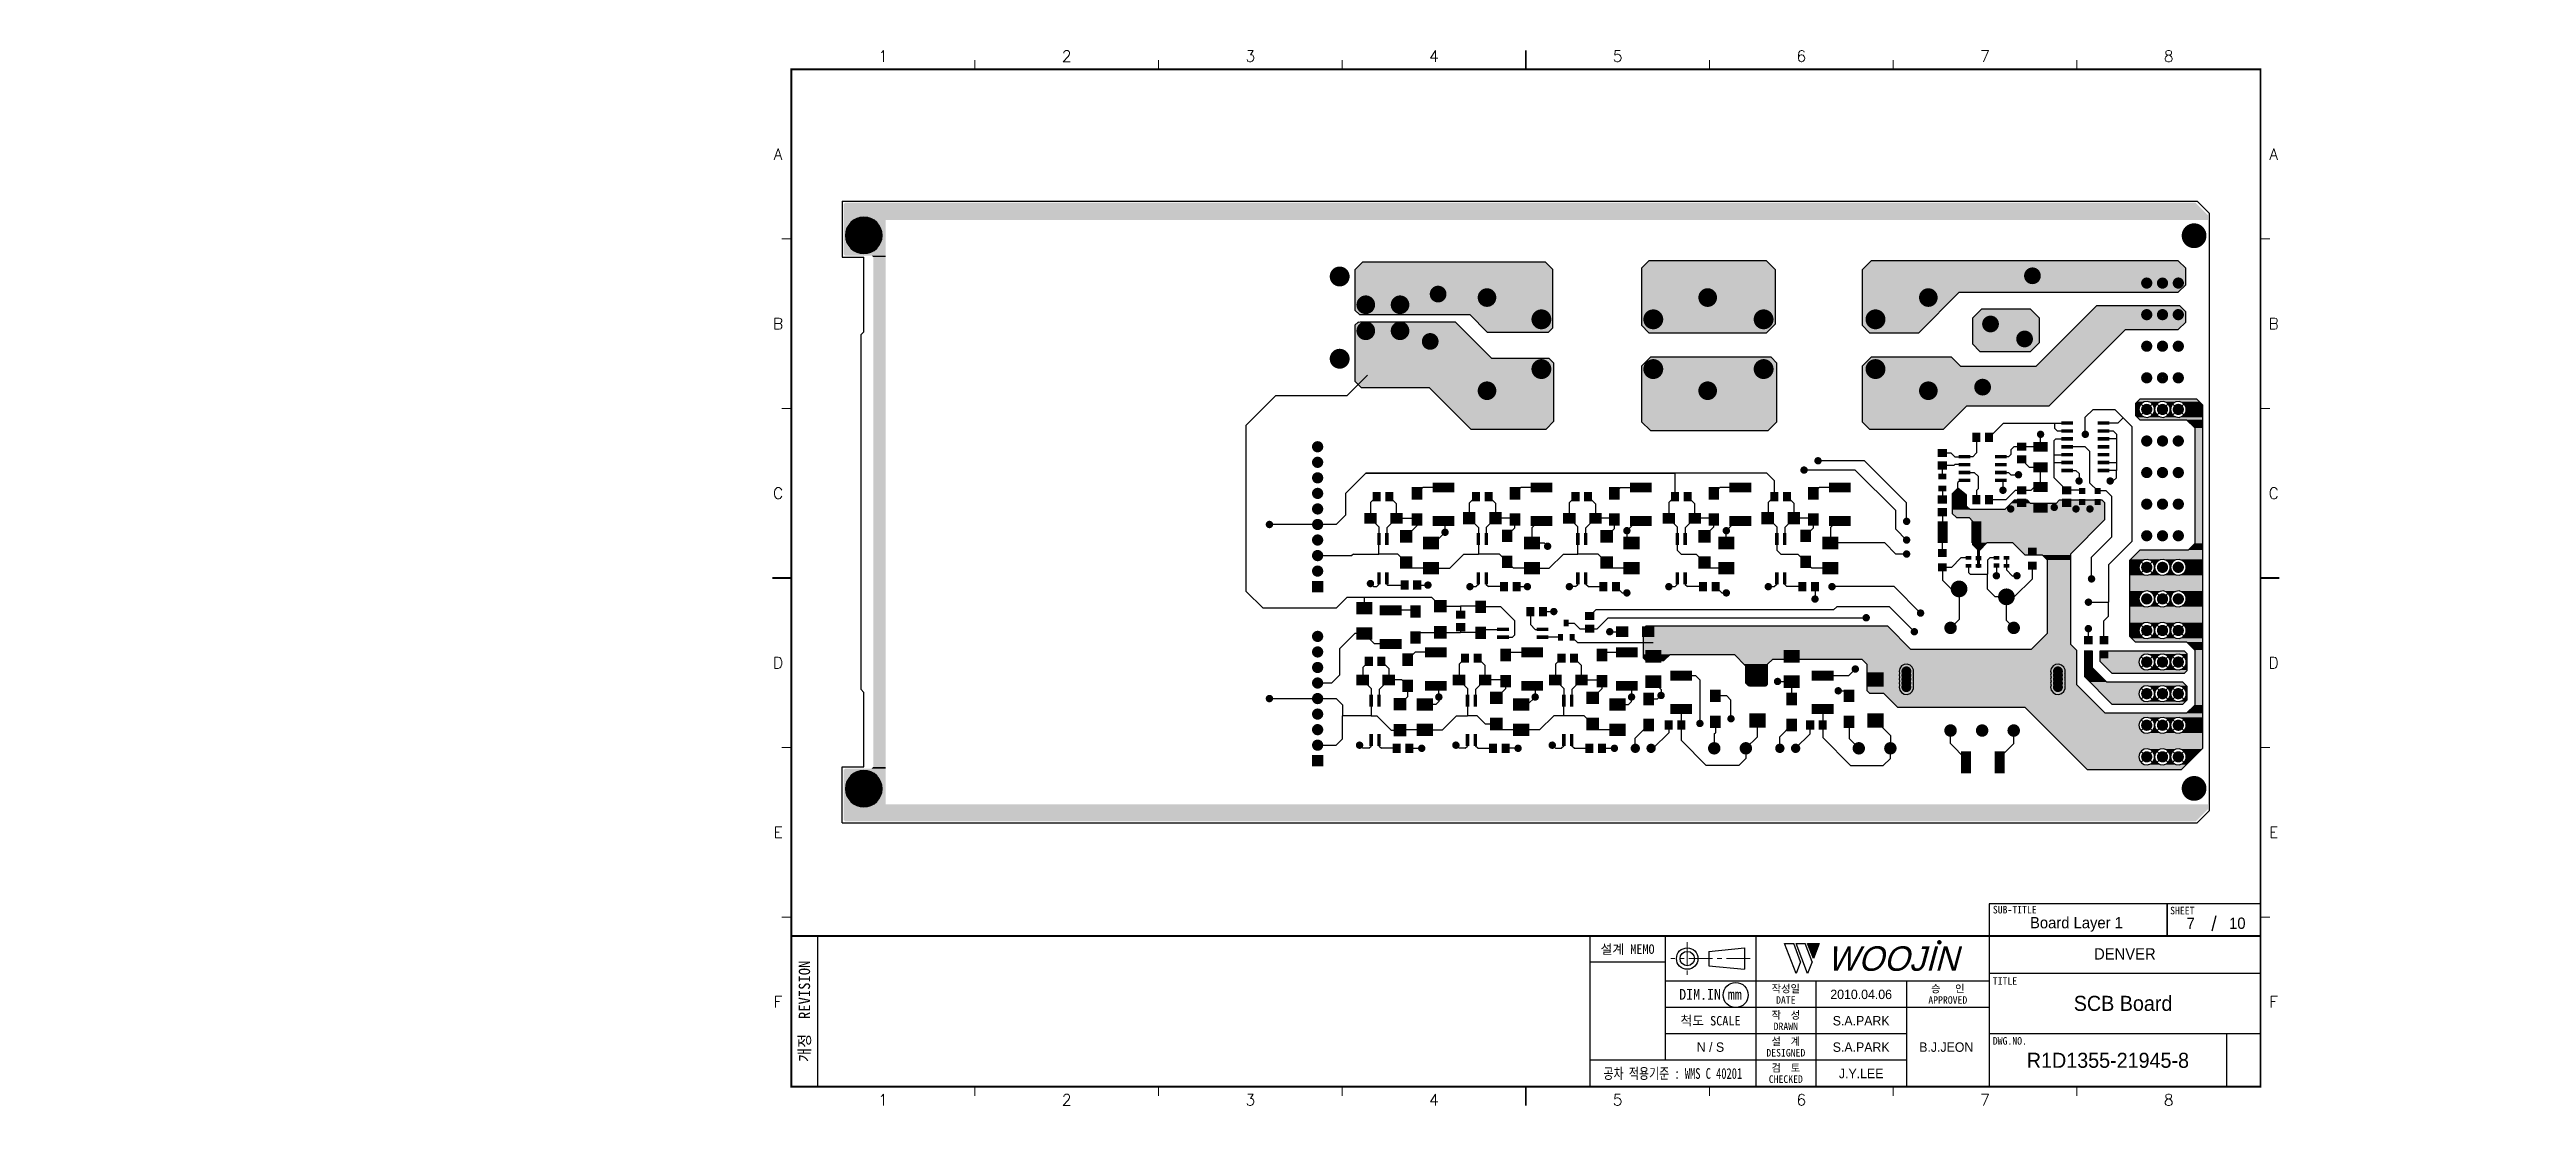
# Model space of a CAD drawing. Extents: x 295 to 953, y 10 to 290.
import ezdxf
from ezdxf.enums import TextEntityAlignment as Align

# ---------------------------------------------------------------- set-up
doc = ezdxf.new("R2010")
doc.units = 0
doc.header["$LTSCALE"] = 5
doc.header["$MEASUREMENT"] = 0
doc.linetypes.add('CENTER', pattern=[2, 1.25, -0.25, 0.25, -0.25])
doc.layers.get('0').update_dxf_attribs({"linetype": 'CONTINUOUS', "lineweight": 25})
for name, color, linetype in [('16_COMP_GBR', 1, 'CONTINUOUS'), ('SHEET', 3, 'CONTINUOUS'), ('문자', 4, 'CONTINUOUS'), ('테두리', 3, 'CONTINUOUS')]:
    doc.layers.add(name, color=color, linetype=linetype)
for name, color, linetype, lineweight in [('2', 2, 'CENTER', 13), ('4', 4, 'CONTINUOUS', 18), ('6', 6, 'CONTINUOUS', 13)]:
    doc.layers.add(name, color=color, linetype=linetype, lineweight=lineweight)
doc.styles.add('MARK', font='ARLRDBD.TTF')
doc.styles.get("Standard").update_dxf_attribs({"font": 'simplex.shx'})
doc.styles.add('굴림', font='')
doc.styles.add('굴림체', font='')
doc.styles.get('굴림').set_extended_font_data('Gulim')
doc.styles.get('굴림체').set_extended_font_data('GulimChe')

msp = doc.modelspace()

# ---------------------------------------------------------------- texts
at = {"color": 4, "style": '굴림'}
for s, p in [('2010.04.06', (775.98, 39.5)), ('S.A.PARK', (775.98, 32.5)), ('S.A.PARK', (775.98, 25.5)), ('B.J.JEON', (798.57, 25.5)), ('J.Y.LEE', (775.98, 18.5))]:
    msp.add_text(s, height=2.5, dxfattribs=at).set_placement(p, align=Align.MIDDLE_CENTER)
at = {"layer": '4', "style": '굴림'}
for s, p in [('Board Layer 1', (833.13, 58.53)), ('7', (863.44, 58.33)), ('10', (875.83, 58.38)), ('DENVER', (845.98, 50.24))]:
    msp.add_text(s, height=3, dxfattribs=at).set_placement(p, align=Align.MIDDLE_CENTER)
at = {"layer": '6', "char_height": 3.5278, "width": 39.2183, "attachment_point": 4}
for insert in [(295.11, 181.28), (295.11, 173.63)]:
    msp.add_mtext('{\\f굴림|b0|i0|c129;\\C7;', dxfattribs=dict(at, insert=insert))
at = {"layer": '6', "color": 4, "char_height": 3, "attachment_point": 4, "style": '굴림체'}
for insert, width in [((905.28, 137.42), 36.962), ((952.58, 106.26), 52.2944), ((952.58, 102.14), 52.2944), ((573.67, 73.54), 36.962)]:
    msp.add_mtext('{\\f굴림|b0|i0|c129;\\C7;', dxfattribs=dict(at, insert=insert, width=width))
at = {"layer": '문자', "style": '굴림'}
for s, height, p in [('SCB Board', 4, (845.5, 37.11)), ('N / S', 2.5, (735.98, 25.5)), ('R1D1355-21945-8', 4, (841.48, 22))]:
    msp.add_text(s, height=height, dxfattribs=at).set_placement(p, align=Align.MIDDLE_CENTER)

# ---------------------------------------------------------------- blocks, each defined once
blk = doc.blocks.new('B')
at = {"layer": '문자'}
blk.add_hatch(color=256, dxfattribs=at).paths.add_polyline_path([(13.79, 10), (15.31, 6), (16.84, 10)])
at = {"color": 4, "const_width": 0.6}
blk.add_lwpolyline([(48.46, 10.32, 1), (49.06, 10.32, 1)], format="xyb", close=True, dxfattribs=at)
at = {"layer": '문자'}
for p, q in [((10.73, 2), (7.68, 10)), ((7.68, 10), (10.09, 10)), ((11.94, 5.16), (10.09, 10)), ((10.73, 10), (13.15, 10)), ((13.79, 2), (10.73, 10)), ((14.99, 5.16), (13.15, 10)), ((13.79, 10), (16.84, 10)), ((15.31, 6), (13.79, 10)), ((16.84, 10), (15.31, 6)), ((11.94, 5.16), (10.73, 2)), ((14.99, 5.16), (13.79, 2))]:
    blk.add_line(p, q, dxfattribs=at)
at = {"layer": '문자', "style": 'MARK', "oblique": 15}
blk.add_text('WOOJIN', height=6.5, dxfattribs=at).set_placement((36.4, 6), align=Align.MIDDLE_CENTER)
blk = doc.blocks.new('C')
blk.add_line((15, 285), (15, 285))
at = {"layer": '2'}
for p, q in [((252.83, 53.35), (252.83, 44.65)), ((269.53, 49), (248.48, 49))]:
    blk.add_line(p, q, dxfattribs=at)
at = {"layer": 'SHEET'}
for p, q in [((393.14, 60.3), (392.07, 56.28)), ((22, 55), (22, 15)), ((227, 55), (227, 15)), ((247, 55), (247, 22)), ((271, 55), (271, 15)), ((271, 55), (271, 15)), ((333, 55), (333, 15)), ((247, 48), (227, 48)), ((333, 43), (247, 43)), ((287, 43), (287, 15)), ((311, 43), (311, 15)), ((405, 45), (333, 45)), ((333, 36), (247, 36)), ((311, 29), (247, 29)), ((405, 29), (333, 29)), ((396, 29), (396, 15)), ((311, 22), (227, 22))]:
    blk.add_line(p, q, dxfattribs=at)
at = {"layer": 'SHEET', "color": 4}
for p, q in [((258.53, 50.9), (268.03, 51.85)), ((258.53, 50.9), (258.53, 47.1)), ((258.53, 47.1), (268.03, 46.15)), ((268.03, 51.85), (268.03, 46.15))]:
    blk.add_line(p, q, dxfattribs=at)
at = {"layer": 'SHEET'}
for points in [[(333, 55), (380.19, 55), (380.19, 63.49), (333, 63.49)], [(380.19, 55), (405, 55), (405, 63.49), (380.19, 63.49)]]:
    blk.add_lwpolyline(points, close=True, dxfattribs=at)
at = {"layer": 'SHEET', "color": 4}
for radius in [2.85, 1.9]:
    blk.add_circle((252.83, 49), radius, dxfattribs=at)
at = {"layer": 'SHEET'}
blk.add_circle((265.7, 39.32), 3.32, dxfattribs=at)
at = {"layer": '테두리'}
blk.add_line((405, 285), (405, 15), dxfattribs=at)
for points, const_width in [([(210, 290), (210, 285)], 0.5), ([(15, 285), (15, 15), (405, 15), (405, 285), (15, 285)], 0.5), ([(63.75, 287.5), (63.75, 285)], 0.3), ([(112.5, 287.5), (112.5, 285)], 0.3), ([(161.25, 287.5), (161.25, 285)], 0.3), ([(258.75, 287.5), (258.75, 285)], 0.3), ([(307.5, 287.5), (307.5, 285)], 0.3), ([(356.25, 287.5), (356.25, 285)], 0.3), ([(12.5, 240), (15, 240)], 0.3), ([(407.5, 240), (405, 240)], 0.3), ([(12.5, 195), (15, 195)], 0.3), ([(407.5, 195), (405, 195)], 0.3), ([(10, 150), (15, 150)], 0.5), ([(410, 150), (405, 150)], 0.5), ([(12.5, 105), (15, 105)], 0.3), ([(407.5, 105), (405, 105)], 0.3), ([(12.5, 60), (15, 60)], 0.3), ([(407.5, 60), (405, 60)], 0.3), ([(15, 55), (405, 55)], 0.5), ([(63.75, 12.5), (63.75, 15)], 0.3), ([(112.5, 12.5), (112.5, 15)], 0.3), ([(161.25, 12.5), (161.25, 15)], 0.3), ([(210, 10), (210, 15)], 0.5), ([(258.75, 12.5), (258.75, 15)], 0.3), ([(307.5, 12.5), (307.5, 15)], 0.3), ([(356.25, 12.5), (356.25, 15)], 0.3)]:
    blk.add_lwpolyline(points, dxfattribs=dict(at, const_width=const_width))
blk.add_blockref('B', (271, 43))
at = {"layer": '문자'}
for s, p in [('1', (39.38, 288.5)), ('2', (88.12, 288.5)), ('3', (136.88, 288.5)), ('4', (185.62, 288.5)), ('5', (234.38, 288.5)), ('6', (283.12, 288.5)), ('7', (331.88, 288.5)), ('8', (380.62, 288.5)), ('A', (11.5, 262.5)), ('A', (408.5, 262.5)), ('B', (11.5, 217.5)), ('B', (408.5, 217.5)), ('C', (11.5, 172.5)), ('C', (408.5, 172.5)), ('D', (11.5, 127.5)), ('D', (408.5, 127.5)), ('E', (11.5, 82.5)), ('E', (408.5, 82.5)), ('F', (11.5, 37.5)), ('F', (408.5, 37.5)), ('1', (39.38, 11.5)), ('2', (88.12, 11.5)), ('3', (136.88, 11.5)), ('4', (185.62, 11.5)), ('5', (234.38, 11.5)), ('6', (283.12, 11.5)), ('7', (331.88, 11.5)), ('8', (380.62, 11.5))]:
    blk.add_text(s, height=3, dxfattribs=at).set_placement(p, align=Align.MIDDLE)
at = {"layer": '문자', "style": '굴림체'}
for s, height, p in [('SUB-TITLE', 2, (339.77, 61.98)), ('SHEET', 2, (384.24, 61.74)), ('설계 MEMO', 2.5, (237, 51.5)), ('DIM.IN mm', 2.85, (259, 39.5)), ('작성일', 2, (279, 41)), ('승   인', 2, (322, 41)), ('척도 SCALE', 2.5, (259, 32.5)), ('작  성', 2, (279, 34)), ('DATE', 2, (279, 38)), ('APPROVED', 2, (322, 38)), ('설  계', 2, (279, 27)), ('DRAWN', 2, (279, 31)), ('DESIGNED', 2, (279, 24)), ('검  토', 2, (279, 20)), ('CHECKED', 2, (279, 17))]:
    blk.add_text(s, height=height, dxfattribs=at).set_placement(p, align=Align.MIDDLE_CENTER)
blk.add_text('개정  REVISION', height=3, rotation=90, dxfattribs=at).set_placement((18.5, 35), align=Align.MIDDLE_CENTER)
for s, p in [('TITLE', (333.95, 42.05)), ('DWG.NO.', (333.95, 26.15))]:
    blk.add_text(s, height=2, dxfattribs=at).set_placement(p)
at = {"layer": '문자', "style": '굴림체', "width": 0.75}
blk.add_text('공차 적용기준 : WMS C 40201', height=2.85, dxfattribs=at).set_placement((249, 18.5), align=Align.MIDDLE_CENTER)

# ---------------------------------------------------------------- linework, layer by layer
msp.add_line((491.98, 15), (491.98, 15))
msp.add_line((491.98, 15), (491.98, 15))
at = {"color": 7}
for points, const_width in [([(862.71, 240.84, 1), (866, 240.84, 1)], 3.29), ([(636.24, 230.02, 1), (638.88, 230.02, 1)], 2.64), ([(820.34, 230.2, 1), (822.56, 230.2, 1)], 2.22), ([(643.25, 222.52, 1), (645.73, 222.52, 1)], 2.47), ([(652.35, 222.52, 1), (654.82, 222.52, 1)], 2.47), ([(662.58, 225.35, 1), (664.8, 225.35, 1)], 2.22), ([(675.43, 224.43, 1), (677.9, 224.43, 1)], 2.47), ([(734, 224.43, 1), (736.48, 224.43, 1)], 2.47), ([(792.58, 224.43, 1), (795.05, 224.43, 1)], 2.47), ([(851.04, 228.27, 1), (852.52, 228.27, 1)], 1.49), ([(855.23, 228.27, 1), (856.71, 228.27, 1)], 1.49), ([(859.42, 228.27, 1), (860.91, 228.27, 1)], 1.49), ([(643.25, 215.61, 1), (645.73, 215.61, 1)], 2.47), ([(652.35, 215.61, 1), (654.82, 215.61, 1)], 2.47), ([(689.78, 218.65, 1), (692.42, 218.65, 1)], 2.64), ([(719.48, 218.65, 1), (722.12, 218.65, 1)], 2.64), ([(748.77, 218.65, 1), (751.41, 218.65, 1)], 2.64), ([(778.47, 218.65, 1), (781.11, 218.65, 1)], 2.64), ([(809.2, 217.41, 1), (811.43, 217.41, 1)], 2.22), ([(851.04, 219.89, 1), (852.52, 219.89, 1)], 1.49), ([(855.23, 219.89, 1), (856.71, 219.89, 1)], 1.49), ([(859.42, 219.89, 1), (860.91, 219.89, 1)], 1.49), ([(636.24, 208.19, 1), (638.88, 208.19, 1)], 2.64), ([(660.48, 212.78, 1), (662.7, 212.78, 1)], 2.22), ([(818.25, 213.44, 1), (820.47, 213.44, 1)], 2.22), ([(851.04, 211.51, 1), (852.52, 211.51, 1)], 1.49), ([(855.23, 211.51, 1), (856.71, 211.51, 1)], 1.49), ([(859.42, 211.51, 1), (860.91, 211.51, 1)], 1.49), ([(689.78, 205.45, 1), (692.42, 205.45, 1)], 2.64), ([(719.48, 205.45, 1), (722.12, 205.45, 1)], 2.64), ([(748.77, 205.45, 1), (751.41, 205.45, 1)], 2.64), ([(778.47, 205.45, 1), (781.11, 205.45, 1)], 2.64), ([(851.04, 203.12, 1), (852.52, 203.12, 1)], 1.49), ([(855.23, 203.12, 1), (856.71, 203.12, 1)], 1.49), ([(859.42, 203.12, 1), (860.91, 203.12, 1)], 1.49), ([(675.43, 199.7, 1), (677.9, 199.7, 1)], 2.47), ([(734, 199.7, 1), (736.48, 199.7, 1)], 2.47), ([(792.58, 199.7, 1), (795.05, 199.7, 1)], 2.47), ([(807.11, 200.65, 1), (809.33, 200.65, 1)], 2.22), ([(851.04, 194.74, 1), (852.52, 194.74, 1)], 1.49), ([(855.23, 194.74, 1), (856.71, 194.74, 1)], 1.49), ([(859.42, 194.74, 1), (860.91, 194.74, 1)], 1.49), ([(630.96, 184.83, 1), (632.45, 184.83, 1)], 1.49), ([(823.11, 188.13, 1), (824.09, 188.13, 1)], 0.985), ([(834.99, 188.13, 1), (835.97, 188.13, 1)], 0.985), ([(851.04, 186.36, 1), (852.52, 186.36, 1)], 1.49), ([(855.23, 186.36, 1), (856.71, 186.36, 1)], 1.49), ([(859.42, 186.36, 1), (860.91, 186.36, 1)], 1.49), ([(630.96, 180.7, 1), (632.45, 180.7, 1)], 1.49), ([(630.96, 176.58, 1), (632.45, 176.58, 1)], 1.49), ([(760.32, 178.64, 1), (761.31, 178.64, 1)], 0.985), ([(764.04, 181.11, 1), (765.02, 181.11, 1)], 0.985), ([(817.25, 177.4, 1), (818.23, 177.4, 1)], 0.985), ([(851.04, 177.98, 1), (852.52, 177.98, 1)], 1.49), ([(855.23, 177.98, 1), (856.71, 177.98, 1)], 1.49), ([(859.42, 177.98, 1), (860.91, 177.98, 1)], 1.49), ([(630.96, 172.45, 1), (632.45, 172.45, 1)], 1.49), ([(801.16, 171.63, 1), (802.14, 171.63, 1)], 0.985), ([(813.12, 173.28, 1), (814.11, 173.28, 1)], 0.985), ([(833.34, 175.75, 1), (834.32, 175.75, 1)], 0.985), ([(841.59, 175.75, 1), (842.57, 175.75, 1)], 0.985), ([(851.04, 169.6, 1), (852.52, 169.6, 1)], 1.49), ([(855.23, 169.6, 1), (856.71, 169.6, 1)], 1.49), ([(859.42, 169.6, 1), (860.91, 169.6, 1)], 1.49), ([(618.42, 164.2, 1), (619.41, 164.2, 1)], 0.985), ([(630.96, 168.33, 1), (632.45, 168.33, 1)], 1.49), ([(630.96, 164.2, 1), (632.45, 164.2, 1)], 1.49), ([(787.55, 165.03, 1), (788.53, 165.03, 1)], 0.985), ([(815.19, 168.33, 1), (816.17, 168.33, 1)], 0.985), ([(826.74, 168.74, 1), (827.72, 168.74, 1)], 0.985), ([(832.51, 168.33, 1), (833.49, 168.33, 1)], 0.985), ([(836.22, 168.33, 1), (837.21, 168.33, 1)], 0.985), ([(630.96, 160.08, 1), (632.45, 160.08, 1)], 1.49), ([(665.04, 162.14, 1), (666.02, 162.14, 1)], 0.985), ([(692.26, 158.43, 1), (693.24, 158.43, 1)], 0.985), ([(713.3, 162.55, 1), (714.28, 162.55, 1)], 0.985), ([(739.7, 162.55, 1), (740.68, 162.55, 1)], 0.985), ([(787.55, 160.08, 1), (788.53, 160.08, 1)], 0.985), ([(851.04, 161.21, 1), (852.52, 161.21, 1)], 1.49), ([(855.23, 161.21, 1), (856.71, 161.21, 1)], 1.49), ([(859.42, 161.21, 1), (860.91, 161.21, 1)], 1.49), ([(630.96, 155.95, 1), (632.45, 155.95, 1)], 1.49), ([(630.96, 151.83, 1), (632.45, 151.83, 1)], 1.49), ([(787.55, 156.36, 1), (788.53, 156.36, 1)], 0.985), ([(811.39, 150.59, 1), (812.37, 150.59, 1)], 0.985), ([(816.84, 150.59, 1), (817.82, 150.59, 1)], 0.985), ([(851.04, 152.83, 1), (852.52, 152.83, 1)], 1.49), ([(855.23, 152.83, 1), (856.71, 152.83, 1)], 1.49), ([(859.42, 152.83, 1), (860.91, 152.83, 1)], 1.49), ([(645.24, 148.53, 1), (646.22, 148.53, 1)], 0.985), ([(660.5, 148.11, 1), (661.48, 148.11, 1)], 0.985), ([(671.64, 147.7, 1), (672.62, 147.7, 1)], 0.985), ([(686.9, 147.7, 1), (687.88, 147.7, 1)], 0.985), ([(698.04, 147.7, 1), (699.02, 147.7, 1)], 0.985), ([(713.3, 146.05, 1), (714.28, 146.05, 1)], 0.985), ([(724.44, 147.7, 1), (725.42, 147.7, 1)], 0.985), ([(739.7, 146.05, 1), (740.68, 146.05, 1)], 0.985), ([(750.84, 147.7, 1), (751.82, 147.7, 1)], 0.985), ([(763.24, 144.4, 1), (764.22, 144.4, 1)], 0.985), ([(767.75, 147.7, 1), (768.73, 147.7, 1)], 0.985), ([(800.86, 147.1, 1), (803.08, 147.1, 1)], 2.22), ([(813.43, 145, 1), (815.65, 145, 1)], 2.22), ([(836.64, 149.76, 1), (837.62, 149.76, 1)], 0.985), ([(851.04, 144.45, 1), (852.52, 144.45, 1)], 1.49), ([(855.23, 144.45, 1), (856.71, 144.45, 1)], 1.49), ([(859.42, 144.45, 1), (860.91, 144.45, 1)], 1.49), ([(693.91, 141.1, 1), (694.89, 141.1, 1)], 0.985), ([(776.82, 139.45, 1), (777.81, 139.45, 1)], 0.985), ([(791.26, 140.69, 1), (792.24, 140.69, 1)], 0.985), ([(798.88, 136.76, 1), (800.54, 136.76, 1)], 1.66), ([(815.65, 136.76, 1), (817.3, 136.76, 1)], 1.66), ([(835.81, 143.58, 1), (836.79, 143.58, 1)], 0.985), ([(630.96, 134.5, 1), (632.45, 134.5, 1)], 1.49), ([(630.96, 130.38, 1), (632.45, 130.38, 1)], 1.49), ([(708.76, 135.74, 1), (709.74, 135.74, 1)], 0.985), ([(789.61, 135.74, 1), (790.59, 135.74, 1)], 0.985), ([(835.81, 136.56, 1), (836.79, 136.56, 1)], 0.985), ([(851.04, 136.07, 1), (852.52, 136.07, 1)], 1.49), ([(855.23, 136.07, 1), (856.71, 136.07, 1)], 1.49), ([(859.42, 136.07, 1), (860.91, 136.07, 1)], 1.49), ([(630.96, 126.25, 1), (632.45, 126.25, 1)], 1.49), ([(773.94, 125.84, 1), (774.92, 125.84, 1)], 0.985), ([(787.32, 125.23, 1), (788.64, 125.23, 1)], 1.32), ([(787.32, 124.19, 1), (788.64, 124.19, 1)], 1.32), ([(827.55, 125.23, 1), (828.87, 125.23, 1)], 1.32), ([(827.55, 124.19, 1), (828.87, 124.19, 1)], 1.32), ([(851.04, 127.69, 1), (852.52, 127.69, 1)], 1.49), ([(855.23, 127.69, 1), (856.71, 127.69, 1)], 1.49), ([(859.42, 127.69, 1), (860.91, 127.69, 1)], 1.49), ([(618.42, 118, 1), (619.41, 118, 1)], 0.985), ([(630.96, 122.13, 1), (632.45, 122.13, 1)], 1.49), ([(630.96, 118, 1), (632.45, 118, 1)], 1.49), ([(663.39, 118.41, 1), (664.37, 118.41, 1)], 0.985), ([(688.96, 118.41, 1), (689.94, 118.41, 1)], 0.985), ([(714.54, 118.41, 1), (715.52, 118.41, 1)], 0.985), ([(722.37, 118.83, 1), (723.36, 118.83, 1)], 0.985), ([(753.31, 122.54, 1), (754.29, 122.54, 1)], 0.985), ([(769.4, 120.06, 1), (770.38, 120.06, 1)], 0.985), ([(787.32, 123.14, 1), (788.64, 123.14, 1)], 1.32), ([(787.32, 122.09, 1), (788.64, 122.09, 1)], 1.32), ([(787.32, 121.04, 1), (788.64, 121.04, 1)], 1.32), ([(827.55, 123.14, 1), (828.87, 123.14, 1)], 1.32), ([(827.55, 122.09, 1), (828.87, 122.09, 1)], 1.32), ([(827.55, 121.04, 1), (828.87, 121.04, 1)], 1.32), ([(851.04, 119.3, 1), (852.52, 119.3, 1)], 1.49), ([(855.23, 119.3, 1), (856.71, 119.3, 1)], 1.49), ([(859.42, 119.3, 1), (860.91, 119.3, 1)], 1.49), ([(630.96, 113.88, 1), (632.45, 113.88, 1)], 1.49), ([(732.69, 111.4, 1), (733.67, 111.4, 1)], 0.985), ([(740.94, 112.64, 1), (741.92, 112.64, 1)], 0.985), ([(851.04, 110.92, 1), (852.52, 110.92, 1)], 1.49), ([(855.23, 110.92, 1), (856.71, 110.92, 1)], 1.49), ([(859.42, 110.92, 1), (860.91, 110.92, 1)], 1.49), ([(630.96, 109.75, 1), (632.45, 109.75, 1)], 1.49), ([(630.96, 105.63, 1), (632.45, 105.63, 1)], 1.49), ([(642.35, 105.63, 1), (643.33, 105.63, 1)], 0.985), ([(658.85, 104.8, 1), (659.83, 104.8, 1)], 0.985), ([(667.92, 105.63, 1), (668.91, 105.63, 1)], 0.985), ([(684.42, 104.8, 1), (685.41, 104.8, 1)], 0.985), ([(693.5, 105.63, 1), (694.48, 105.63, 1)], 0.985), ([(710, 104.8, 1), (710.98, 104.8, 1)], 0.985), ([(715.42, 104.8, 1), (716.65, 104.8, 1)], 1.24), ([(719.61, 104.8, 1), (720.84, 104.8, 1)], 1.24), ([(736.16, 104.8, 1), (737.81, 104.8, 1)], 1.65), ([(744.55, 104.8, 1), (746.2, 104.8, 1)], 1.65), ([(753.78, 104.8, 1), (755.02, 104.8, 1)], 1.24), ([(757.97, 104.8, 1), (759.21, 104.8, 1)], 1.24), ([(774.53, 104.8, 1), (776.18, 104.8, 1)], 1.65), ([(782.91, 104.8, 1), (784.56, 104.8, 1)], 1.65), ([(798.88, 109.52, 1), (800.54, 109.52, 1)], 1.66), ([(807.27, 109.52, 1), (808.92, 109.52, 1)], 1.66), ([(815.65, 109.52, 1), (817.3, 109.52, 1)], 1.66), ([(851.04, 102.54, 1), (852.52, 102.54, 1)], 1.49), ([(855.23, 102.54, 1), (856.71, 102.54, 1)], 1.49), ([(859.42, 102.54, 1), (860.91, 102.54, 1)], 1.49), ([(862.71, 94.16, 1), (866, 94.16, 1)], 3.29)]:
    msp.add_lwpolyline(points, format="xyb", close=True, dxfattribs=dict(at, const_width=const_width))
for points in [[(832.23, 191.57), (832.23, 190.65), (829.09, 191.57), (829.09, 190.65)], [(841.87, 191.57), (841.87, 190.65), (838.73, 191.57), (838.73, 190.65)], [(798.76, 184.27), (798.76, 182.13), (796.29, 184.27), (796.29, 182.13)], [(807.64, 188.54), (807.64, 186.06), (805.51, 188.54), (805.51, 186.06)], [(811, 188.54), (811, 186.06), (808.86, 188.54), (808.86, 186.06)], [(819.8, 185.92), (819.8, 183.78), (817.33, 185.92), (817.33, 183.78)], [(825.51, 186.13), (825.51, 183.49), (821.69, 186.13), (821.69, 183.49)], [(832.23, 189.48), (832.23, 188.55), (829.09, 189.48), (829.09, 188.55)], [(832.23, 187.38), (832.23, 186.46), (829.09, 187.38), (829.09, 186.46)], [(832.23, 185.29), (832.23, 184.36), (829.09, 185.29), (829.09, 184.36)], [(841.87, 189.48), (841.87, 188.55), (838.73, 189.48), (838.73, 188.55)], [(841.87, 187.38), (841.87, 186.46), (838.73, 187.38), (838.73, 186.46)], [(841.87, 185.29), (841.87, 184.36), (838.73, 185.29), (838.73, 184.36)], [(798.76, 180.92), (798.76, 178.78), (796.29, 180.92), (796.29, 178.78)], [(798.6, 177.65), (798.6, 176.16), (796.46, 177.65), (796.46, 176.16)], [(805, 182.65), (805, 181.73), (801.86, 182.65), (801.86, 181.73)], [(805, 180.56), (805, 179.64), (801.86, 180.56), (801.86, 179.64)], [(805, 178.46), (805, 177.54), (801.86, 178.46), (801.86, 177.54)], [(814.64, 182.65), (814.64, 181.73), (811.5, 182.65), (811.5, 181.73)], [(814.64, 180.56), (814.64, 179.64), (811.5, 180.56), (811.5, 179.64)], [(814.64, 178.46), (814.64, 177.54), (811.5, 178.46), (811.5, 177.54)], [(819.8, 182.57), (819.8, 180.43), (817.33, 182.57), (817.33, 180.43)], [(825.51, 180.69), (825.51, 178.04), (821.69, 180.69), (821.69, 178.04)], [(832.23, 183.19), (832.23, 182.27), (829.09, 183.19), (829.09, 182.27)], [(832.23, 181.1), (832.23, 180.17), (829.09, 181.1), (829.09, 180.17)], [(832.23, 179), (832.23, 178.08), (829.09, 179), (829.09, 178.08)], [(841.87, 183.19), (841.87, 182.27), (838.73, 183.19), (838.73, 182.27)], [(841.87, 181.1), (841.87, 180.17), (838.73, 181.1), (838.73, 180.17)], [(841.87, 179), (841.87, 178.08), (838.73, 179), (838.73, 178.08)], [(648.42, 172.86), (648.42, 170.39), (646.28, 172.86), (646.28, 170.39)], [(651.77, 172.86), (651.77, 170.39), (649.64, 172.86), (649.64, 170.39)], [(659.51, 174.11), (659.51, 170.79), (656.7, 174.11), (656.7, 170.79)], [(668, 175.34), (668, 172.7), (662.23, 175.34), (662.23, 172.7)], [(674.82, 172.86), (674.82, 170.39), (672.68, 172.86), (672.68, 170.39)], [(678.17, 172.86), (678.17, 170.39), (676.04, 172.86), (676.04, 170.39)], [(685.49, 174.11), (685.49, 170.79), (682.69, 174.11), (682.69, 170.79)], [(693.99, 175.34), (693.99, 172.7), (688.22, 175.34), (688.22, 172.7)], [(701.22, 172.86), (701.22, 170.39), (699.08, 172.86), (699.08, 170.39)], [(704.57, 172.86), (704.57, 170.39), (702.44, 172.86), (702.44, 170.39)], [(711.89, 174.11), (711.89, 170.79), (709.09, 174.11), (709.09, 170.79)], [(720.39, 175.34), (720.39, 172.7), (714.62, 175.34), (714.62, 172.7)], [(727.62, 172.86), (727.62, 170.39), (725.48, 172.86), (725.48, 170.39)], [(730.97, 172.86), (730.97, 170.39), (728.84, 172.86), (728.84, 170.39)], [(738.29, 174.11), (738.29, 170.79), (735.49, 174.11), (735.49, 170.79)], [(746.79, 175.34), (746.79, 172.7), (741.02, 175.34), (741.02, 172.7)], [(754.02, 172.86), (754.02, 170.39), (751.88, 172.86), (751.88, 170.39)], [(757.37, 172.86), (757.37, 170.39), (755.24, 172.86), (755.24, 170.39)], [(764.69, 174.11), (764.69, 170.79), (761.89, 174.11), (761.89, 170.79)], [(773.19, 175.34), (773.19, 172.7), (767.42, 175.34), (767.42, 172.7)], [(798.76, 171.9), (798.76, 169.76), (796.29, 171.9), (796.29, 169.76)], [(798.6, 174.51), (798.6, 173.03), (796.46, 174.51), (796.46, 173.03)], [(805, 176.37), (805, 175.45), (801.86, 176.37), (801.86, 175.45)], [(807.64, 172.04), (807.64, 169.56), (805.51, 172.04), (805.51, 169.56)], [(811, 172.04), (811, 169.56), (808.86, 172.04), (808.86, 169.56)], [(814.64, 176.37), (814.64, 175.45), (811.5, 176.37), (811.5, 175.45)], [(819.8, 174.37), (819.8, 172.23), (817.33, 174.37), (817.33, 172.23)], [(819.8, 171.02), (819.8, 168.88), (817.33, 171.02), (817.33, 168.88)], [(825.51, 175.45), (825.51, 172.81), (821.69, 175.45), (821.69, 172.81)], [(831.76, 174.37), (831.76, 172.23), (829.29, 174.37), (829.29, 172.23)], [(831.76, 171.02), (831.76, 168.88), (829.29, 171.02), (829.29, 168.88)], [(835.47, 173.87), (835.47, 172.32), (833.84, 173.87), (833.84, 172.32)], [(839.59, 173.87), (839.59, 172.32), (837.96, 173.87), (837.96, 172.32)], [(647.38, 167.25), (647.38, 164.45), (644.07, 167.25), (644.07, 164.45)], [(654.3, 167.25), (654.3, 164.45), (650.99, 167.25), (650.99, 164.45)], [(659.51, 167.19), (659.51, 163.88), (656.7, 167.19), (656.7, 163.88)], [(668, 166.43), (668, 163.79), (662.23, 166.43), (662.23, 163.79)], [(673.61, 167.5), (673.61, 164.2), (670.31, 167.5), (670.31, 164.2)], [(680.54, 167.5), (680.54, 164.2), (677.24, 167.5), (677.24, 164.2)], [(685.49, 167.19), (685.49, 163.88), (682.69, 167.19), (682.69, 163.88)], [(693.99, 166.43), (693.99, 163.79), (688.22, 166.43), (688.22, 163.79)], [(700.18, 167.25), (700.18, 164.45), (696.87, 167.25), (696.87, 164.45)], [(707.1, 167.25), (707.1, 164.45), (703.79, 167.25), (703.79, 164.45)], [(711.89, 167.19), (711.89, 163.88), (709.09, 167.19), (709.09, 163.88)], [(720.39, 166.43), (720.39, 163.79), (714.62, 166.43), (714.62, 163.79)], [(726.58, 167.25), (726.58, 164.45), (723.27, 167.25), (723.27, 164.45)], [(733.5, 167.25), (733.5, 164.45), (730.19, 167.25), (730.19, 164.45)], [(738.29, 167.19), (738.29, 163.88), (735.49, 167.19), (735.49, 163.88)], [(746.79, 166.43), (746.79, 163.79), (741.02, 166.43), (741.02, 163.79)], [(752.81, 167.5), (752.81, 164.2), (749.51, 167.5), (749.51, 164.2)], [(759.74, 167.5), (759.74, 164.2), (756.44, 167.5), (756.44, 164.2)], [(764.69, 167.19), (764.69, 163.88), (761.89, 167.19), (761.89, 163.88)], [(773.19, 166.43), (773.19, 163.79), (767.42, 166.43), (767.42, 163.79)], [(798.76, 168.54), (798.76, 166.4), (796.29, 168.54), (796.29, 166.4)], [(798.93, 165.03), (798.93, 159.25), (796.29, 165.03), (796.29, 159.25)], [(807.84, 165.03), (807.84, 159.25), (805.2, 165.03), (805.2, 159.25)], [(825.51, 170), (825.51, 167.36), (821.69, 170), (821.69, 167.36)], [(835.47, 170.93), (835.47, 169.38), (833.84, 170.93), (833.84, 169.38)], [(839.59, 170.93), (839.59, 169.38), (837.96, 170.93), (837.96, 169.38)], [(648.44, 161.94), (648.44, 158.79), (647.52, 161.94), (647.52, 158.79)], [(650.54, 161.94), (650.54, 158.79), (649.61, 161.94), (649.61, 158.79)], [(656.87, 162.72), (656.87, 159.41), (653.57, 162.72), (653.57, 159.41)], [(663.95, 160.96), (663.95, 157.65), (659.68, 160.96), (659.68, 157.65)], [(674.84, 161.94), (674.84, 158.79), (673.92, 161.94), (673.92, 158.79)], [(676.94, 161.94), (676.94, 158.79), (676.01, 161.94), (676.01, 158.79)], [(683.43, 162.87), (683.43, 159.56), (680.62, 162.87), (680.62, 159.56)], [(690.76, 160.96), (690.76, 157.65), (686.49, 160.96), (686.49, 157.65)], [(701.24, 161.94), (701.24, 158.79), (700.32, 161.94), (700.32, 158.79)], [(703.34, 161.94), (703.34, 158.79), (702.41, 161.94), (702.41, 158.79)], [(710.08, 162.72), (710.08, 159.41), (706.78, 162.72), (706.78, 159.41)], [(717.16, 160.96), (717.16, 157.65), (712.89, 160.96), (712.89, 157.65)], [(727.64, 161.94), (727.64, 158.79), (726.72, 161.94), (726.72, 158.79)], [(729.74, 161.94), (729.74, 158.79), (728.81, 161.94), (728.81, 158.79)], [(736.07, 162.72), (736.07, 159.41), (732.77, 162.72), (732.77, 159.41)], [(742.33, 160.96), (742.33, 157.65), (738.05, 160.96), (738.05, 157.65)], [(754.04, 161.94), (754.04, 158.79), (753.12, 161.94), (753.12, 158.79)], [(756.14, 161.94), (756.14, 158.79), (755.21, 161.94), (755.21, 158.79)], [(762.63, 162.87), (762.63, 159.56), (759.82, 162.87), (759.82, 159.56)], [(769.96, 160.96), (769.96, 157.65), (765.69, 160.96), (765.69, 157.65)], [(822.61, 158.08), (822.61, 155.94), (820.3, 158.08), (820.3, 155.94)], [(648.44, 151.46), (648.44, 148.31), (647.52, 151.46), (647.52, 148.31)], [(650.54, 151.46), (650.54, 148.31), (649.61, 151.46), (649.61, 148.31)], [(656.87, 155.79), (656.87, 152.49), (653.57, 155.79), (653.57, 152.49)], [(663.95, 154.25), (663.95, 150.94), (659.68, 154.25), (659.68, 150.94)], [(674.84, 151.46), (674.84, 148.31), (673.92, 151.46), (673.92, 148.31)], [(676.94, 151.46), (676.94, 148.31), (676.01, 151.46), (676.01, 148.31)], [(683.43, 155.96), (683.43, 152.64), (680.62, 155.96), (680.62, 152.64)], [(690.76, 154.25), (690.76, 150.94), (686.49, 154.25), (686.49, 150.94)], [(701.24, 151.46), (701.24, 148.31), (700.32, 151.46), (700.32, 148.31)], [(703.34, 151.46), (703.34, 148.31), (702.41, 151.46), (702.41, 148.31)], [(710.08, 155.79), (710.08, 152.49), (706.78, 155.79), (706.78, 152.49)], [(717.16, 154.25), (717.16, 150.94), (712.89, 154.25), (712.89, 150.94)], [(727.64, 151.46), (727.64, 148.31), (726.72, 151.46), (726.72, 148.31)], [(729.74, 151.46), (729.74, 148.31), (728.81, 151.46), (728.81, 148.31)], [(736.07, 155.79), (736.07, 152.49), (732.77, 155.79), (732.77, 152.49)], [(742.33, 154.25), (742.33, 150.94), (738.05, 154.25), (738.05, 150.94)], [(754.04, 151.46), (754.04, 148.31), (753.12, 151.46), (753.12, 148.31)], [(756.14, 151.46), (756.14, 148.31), (755.21, 151.46), (755.21, 148.31)], [(762.63, 155.96), (762.63, 152.64), (759.82, 155.96), (759.82, 152.64)], [(769.96, 154.25), (769.96, 150.94), (765.69, 154.25), (765.69, 150.94)], [(798.68, 157.67), (798.68, 155.53), (796.38, 157.67), (796.38, 155.53)], [(798.68, 153.9), (798.68, 151.76), (796.38, 153.9), (796.38, 151.76)], [(805.2, 155.87), (805.2, 154.88), (803.72, 155.87), (803.72, 154.88)], [(805.2, 153.72), (805.2, 152.73), (803.72, 153.72), (803.72, 152.73)], [(807.84, 155.87), (807.84, 154.71), (806.36, 155.87), (806.36, 154.71)], [(807.84, 153.72), (807.84, 152.73), (806.36, 153.72), (806.36, 152.73)], [(812.63, 155.87), (812.63, 154.88), (811.14, 155.87), (811.14, 154.88)], [(812.63, 153.89), (812.63, 152.73), (811.14, 153.89), (811.14, 152.73)], [(815.27, 155.87), (815.27, 154.88), (813.78, 155.87), (813.78, 154.88)], [(815.27, 153.72), (815.27, 152.73), (813.78, 153.72), (813.78, 152.73)], [(822.61, 154.31), (822.61, 152.17), (820.3, 154.31), (820.3, 152.17)], [(633.19, 149.19), (633.19, 146.21), (630.21, 149.19), (630.21, 146.21)], [(655.84, 149.35), (655.84, 146.88), (653.71, 149.35), (653.71, 146.88)], [(659.2, 149.35), (659.2, 146.88), (657.06, 149.35), (657.06, 146.88)], [(682.24, 148.94), (682.24, 146.46), (680.11, 148.94), (680.11, 146.46)], [(685.6, 148.94), (685.6, 146.46), (683.46, 148.94), (683.46, 146.46)], [(708.64, 148.94), (708.64, 146.46), (706.51, 148.94), (706.51, 146.46)], [(712, 148.94), (712, 146.46), (709.86, 148.94), (709.86, 146.46)], [(735.04, 148.94), (735.04, 146.46), (732.91, 148.94), (732.91, 146.46)], [(738.4, 148.94), (738.4, 146.46), (736.26, 148.94), (736.26, 146.46)], [(761.44, 148.94), (761.44, 146.46), (759.31, 148.94), (759.31, 146.46)], [(764.8, 148.94), (764.8, 146.46), (762.66, 148.94), (762.66, 146.46)], [(646.21, 143.63), (646.21, 140.32), (641.94, 143.63), (641.94, 140.32)], [(653.98, 142.75), (653.98, 140.11), (648.2, 142.75), (648.2, 140.11)], [(659.09, 142.76), (659.09, 139.44), (656.29, 142.76), (656.29, 139.44)], [(665.94, 144.15), (665.94, 140.85), (662.64, 144.15), (662.64, 140.85)], [(670.89, 141.37), (670.89, 139.23), (668.42, 141.37), (668.42, 139.23)], [(676.42, 143.99), (676.42, 140.68), (673.61, 143.99), (673.61, 140.68)], [(689.26, 142.34), (689.26, 139.86), (687.12, 142.34), (687.12, 139.86)], [(692.61, 142.34), (692.61, 139.86), (690.47, 142.34), (690.47, 139.86)], [(698.36, 138.96), (698.36, 137.14), (697.04, 138.96), (697.04, 137.14)], [(705.13, 140.96), (705.13, 138.82), (702.65, 140.96), (702.65, 138.82)], [(646.21, 136.93), (646.21, 133.62), (641.94, 136.93), (641.94, 133.62)], [(653.98, 133.84), (653.98, 131.2), (648.2, 133.84), (648.2, 131.2)], [(659.09, 135.84), (659.09, 132.53), (656.29, 135.84), (656.29, 132.53)], [(665.94, 131.61), (665.94, 128.97), (660.17, 131.61), (660.17, 128.97)], [(665.94, 137.22), (665.94, 133.92), (662.64, 137.22), (662.64, 133.92)], [(670.89, 138.02), (670.89, 135.88), (668.42, 138.02), (668.42, 135.88)], [(676.42, 137.08), (676.42, 133.77), (673.61, 137.08), (673.61, 133.77)], [(682.49, 136.83), (682.49, 135.91), (679.34, 136.83), (679.34, 135.91)], [(682.49, 134.74), (682.49, 133.82), (679.34, 134.74), (679.34, 133.82)], [(691.52, 131.61), (691.52, 128.97), (685.74, 131.61), (685.74, 128.97)], [(692.96, 136.83), (692.96, 135.91), (689.82, 136.83), (689.82, 135.91)], [(692.96, 134.74), (692.96, 133.82), (689.82, 134.74), (689.82, 133.82)], [(696.8, 135.16), (696.8, 133.35), (695.48, 135.16), (695.48, 133.35)], [(699.93, 135.16), (699.93, 133.35), (698.61, 135.16), (698.61, 133.35)], [(705.13, 137.6), (705.13, 135.47), (702.65, 137.6), (702.65, 135.47)], [(714.21, 137.14), (714.21, 134.33), (710.9, 137.14), (710.9, 134.33)], [(716.68, 131.61), (716.68, 128.97), (710.9, 131.61), (710.9, 128.97)], [(721.12, 137.14), (721.12, 134.33), (717.81, 137.14), (717.81, 134.33)], [(837.46, 134.57), (837.46, 132.43), (835.15, 134.57), (835.15, 132.43)], [(841.58, 134.57), (841.58, 132.43), (839.28, 134.57), (839.28, 132.43)], [(646.36, 129.14), (646.36, 126.66), (644.22, 129.14), (644.22, 126.66)], [(649.71, 129.14), (649.71, 126.66), (647.57, 129.14), (647.57, 126.66)], [(657.03, 129.97), (657.03, 126.66), (654.22, 129.97), (654.22, 126.66)], [(671.93, 129.96), (671.93, 127.49), (669.79, 129.96), (669.79, 127.49)], [(675.29, 129.96), (675.29, 127.49), (673.15, 129.96), (673.15, 127.49)], [(683.02, 131.21), (683.02, 127.89), (680.21, 131.21), (680.21, 127.89)], [(697.51, 129.96), (697.51, 127.49), (695.37, 129.96), (695.37, 127.49)], [(700.86, 129.96), (700.86, 127.49), (698.72, 129.96), (698.72, 127.49)], [(708.59, 131.21), (708.59, 127.89), (705.79, 131.21), (705.79, 127.89)], [(722.94, 130.85), (722.94, 127.53), (718.67, 130.85), (718.67, 127.53)], [(731.12, 125.43), (731.12, 122.79), (725.34, 125.43), (725.34, 122.79)], [(750.59, 124.93), (750.59, 121.14), (746.3, 124.93), (746.3, 121.14)], [(759.65, 130.85), (759.65, 127.53), (755.38, 130.85), (755.38, 127.53)], [(768.65, 125.43), (768.65, 122.79), (762.88, 125.43), (762.88, 122.79)], [(781.94, 124.93), (781.94, 121.14), (777.65, 124.93), (777.65, 121.14)], [(837.46, 130.8), (837.46, 128.66), (835.15, 130.8), (835.15, 128.66)], [(841.58, 130.8), (841.58, 128.66), (839.28, 130.8), (839.28, 128.66)], [(645.32, 124.35), (645.32, 121.55), (642.01, 124.35), (642.01, 121.55)], [(646.38, 119.04), (646.38, 115.89), (645.46, 119.04), (645.46, 115.89)], [(648.47, 119.04), (648.47, 115.89), (647.55, 119.04), (647.55, 115.89)], [(652.24, 124.35), (652.24, 121.55), (648.92, 124.35), (648.92, 121.55)], [(657.03, 123.05), (657.03, 119.74), (654.22, 123.05), (654.22, 119.74)], [(665.94, 122.7), (665.94, 120.06), (660.17, 122.7), (660.17, 120.06)], [(670.9, 124.35), (670.9, 121.55), (667.58, 124.35), (667.58, 121.55)], [(671.95, 119.04), (671.95, 115.89), (671.03, 119.04), (671.03, 115.89)], [(674.05, 119.04), (674.05, 115.89), (673.13, 119.04), (673.13, 115.89)], [(677.81, 124.35), (677.81, 121.55), (674.5, 124.35), (674.5, 121.55)], [(680.79, 119.82), (680.79, 116.52), (677.49, 119.82), (677.49, 116.52)], [(683.02, 124.29), (683.02, 120.98), (680.21, 124.29), (680.21, 120.98)], [(691.52, 122.7), (691.52, 120.06), (685.74, 122.7), (685.74, 120.06)], [(696.47, 124.35), (696.47, 121.55), (693.16, 124.35), (693.16, 121.55)], [(697.53, 119.04), (697.53, 115.89), (696.61, 119.04), (696.61, 115.89)], [(699.62, 119.04), (699.62, 115.89), (698.7, 119.04), (698.7, 115.89)], [(703.39, 124.35), (703.39, 121.55), (700.07, 124.35), (700.07, 121.55)], [(706.37, 119.82), (706.37, 116.52), (703.07, 119.82), (703.07, 116.52)], [(708.59, 124.29), (708.59, 120.98), (705.79, 124.29), (705.79, 120.98)], [(716.68, 122.7), (716.68, 120.06), (710.9, 122.7), (710.9, 120.06)], [(720.97, 119.56), (720.97, 116.25), (718.16, 119.56), (718.16, 116.25)], [(722.94, 124.14), (722.94, 120.83), (718.67, 124.14), (718.67, 120.83)], [(738.71, 120.38), (738.71, 117.07), (735.9, 120.38), (735.9, 117.07)], [(759.65, 124.14), (759.65, 120.83), (755.38, 124.14), (755.38, 120.83)], [(758.92, 119.56), (758.92, 116.25), (756.11, 119.56), (756.11, 116.25)], [(774.18, 120.38), (774.18, 117.07), (771.37, 120.38), (771.37, 117.07)], [(655.22, 118.17), (655.22, 114.87), (651.92, 118.17), (651.92, 114.87)], [(662.3, 118.06), (662.3, 114.75), (658.03, 118.06), (658.03, 114.75)], [(680.79, 112.89), (680.79, 109.59), (677.49, 112.89), (677.49, 109.59)], [(687.88, 118.06), (687.88, 114.75), (683.6, 118.06), (683.6, 114.75)], [(706.37, 112.89), (706.37, 109.59), (703.07, 112.89), (703.07, 109.59)], [(713.45, 118.06), (713.45, 114.75), (709.18, 118.06), (709.18, 114.75)], [(720.97, 112.64), (720.97, 109.33), (718.16, 112.64), (718.16, 109.33)], [(725.97, 112.22), (725.97, 109.75), (723.83, 112.22), (723.83, 109.75)], [(731.12, 116.52), (731.12, 113.88), (725.34, 116.52), (725.34, 113.88)], [(729.32, 112.22), (729.32, 109.75), (727.19, 112.22), (727.19, 109.75)], [(738.71, 113.47), (738.71, 110.16), (735.9, 113.47), (735.9, 110.16)], [(750.59, 114.04), (750.59, 110.25), (746.3, 114.04), (746.3, 110.25)], [(758.92, 112.64), (758.92, 109.33), (756.11, 112.64), (756.11, 109.33)], [(763.51, 112.22), (763.51, 109.75), (761.37, 112.22), (761.37, 109.75)], [(768.65, 116.52), (768.65, 113.88), (762.88, 116.52), (762.88, 113.88)], [(766.86, 112.22), (766.86, 109.75), (764.72, 112.22), (764.72, 109.75)], [(774.18, 113.47), (774.18, 110.16), (771.37, 113.47), (771.37, 110.16)], [(781.94, 114.04), (781.94, 110.25), (777.65, 114.04), (777.65, 110.25)], [(646.38, 108.56), (646.38, 105.41), (645.46, 108.56), (645.46, 105.41)], [(648.47, 108.56), (648.47, 105.41), (647.55, 108.56), (647.55, 105.41)], [(653.78, 106.04), (653.78, 103.56), (651.64, 106.04), (651.64, 103.56)], [(655.22, 111.24), (655.22, 107.94), (651.92, 111.24), (651.92, 107.94)], [(657.14, 106.04), (657.14, 103.56), (655, 106.04), (655, 103.56)], [(662.3, 111.35), (662.3, 108.04), (658.03, 111.35), (658.03, 108.04)], [(671.95, 108.56), (671.95, 105.41), (671.03, 108.56), (671.03, 105.41)], [(674.05, 108.56), (674.05, 105.41), (673.13, 108.56), (673.13, 105.41)], [(679.36, 106.04), (679.36, 103.56), (677.22, 106.04), (677.22, 103.56)], [(682.71, 106.04), (682.71, 103.56), (680.57, 106.04), (680.57, 103.56)], [(687.88, 111.35), (687.88, 108.04), (683.6, 111.35), (683.6, 108.04)], [(697.53, 108.56), (697.53, 105.41), (696.61, 108.56), (696.61, 105.41)], [(699.62, 108.56), (699.62, 105.41), (698.7, 108.56), (698.7, 105.41)], [(704.93, 106.04), (704.93, 103.56), (702.79, 106.04), (702.79, 103.56)], [(708.29, 106.04), (708.29, 103.56), (706.15, 106.04), (706.15, 103.56)], [(713.45, 111.35), (713.45, 108.04), (709.18, 111.35), (709.18, 108.04)], [(633.19, 102.99), (633.19, 100.01), (630.21, 102.99), (630.21, 100.01)], [(805.12, 103.98), (805.12, 98.2), (802.48, 103.98), (802.48, 98.2)], [(814.03, 103.98), (814.03, 98.2), (811.39, 103.98), (811.39, 98.2)]]:
    msp.add_solid(points, dxfattribs=at)
at = {"layer": '16_COMP_GBR', "color": 7}
for p, q in [((505.48, 250), (505.48, 235.15)), ((505.48, 250), (865.18, 250)), ((865.18, 250), (868.48, 246.7)), ((515.48, 243.27), (507.03, 243.27)), ((515.39, 243.43), (507.12, 243.43)), ((515.29, 243.58), (507.22, 243.58)), ((515.18, 243.74), (507.33, 243.74)), ((515.06, 243.9), (507.45, 243.9)), ((514.93, 244.06), (507.58, 244.06)), ((514.79, 244.22), (507.72, 244.22)), ((514.63, 244.38), (507.87, 244.38)), ((514.46, 244.54), (508.04, 244.54)), ((514.28, 244.69), (508.23, 244.69)), ((514.07, 244.85), (508.44, 244.85)), ((513.83, 245.01), (508.67, 245.01)), ((513.56, 245.17), (508.94, 245.17)), ((513.24, 245.33), (509.26, 245.33)), ((512.85, 245.49), (509.66, 245.49)), ((512.29, 245.64), (510.22, 245.64)), ((868.48, 88.3), (868.48, 246.7)), ((516.08, 241.05), (506.42, 241.05)), ((516.08, 240.89), (506.42, 240.89)), ((516.08, 240.73), (506.42, 240.73)), ((516.08, 241.21), (506.43, 241.21)), ((516.07, 240.58), (506.43, 240.58)), ((516.06, 241.37), (506.44, 241.37)), ((516.06, 240.42), (506.45, 240.42)), ((516.05, 241.53), (506.46, 241.53)), ((516.04, 240.26), (506.47, 240.26)), ((516.02, 241.68), (506.48, 241.68)), ((516.01, 240.1), (506.49, 240.1)), ((516, 241.84), (506.51, 241.84)), ((515.98, 239.94), (506.52, 239.94)), ((515.96, 242), (506.54, 242)), ((515.95, 239.78), (506.56, 239.78)), ((515.92, 242.16), (506.58, 242.16)), ((515.91, 239.62), (506.6, 239.62)), ((515.88, 242.32), (506.63, 242.32)), ((515.86, 239.47), (506.65, 239.47)), ((515.83, 242.48), (506.68, 242.48)), ((515.8, 239.31), (506.7, 239.31)), ((515.77, 242.63), (506.73, 242.63)), ((515.75, 239.15), (506.76, 239.15)), ((515.71, 242.79), (506.8, 242.79)), ((515.68, 238.99), (506.83, 238.99)), ((515.64, 242.95), (506.87, 242.95)), ((515.61, 238.83), (506.9, 238.83)), ((515.56, 243.11), (506.94, 243.11)), ((515.53, 238.67), (506.98, 238.67)), ((515.44, 238.52), (507.06, 238.52)), ((515.34, 238.36), (507.16, 238.36)), ((515.24, 238.2), (507.26, 238.2)), ((515.13, 238.04), (507.38, 238.04)), ((515, 237.88), (507.5, 237.88)), ((514.87, 237.72), (507.63, 237.72)), ((514.72, 237.57), (507.78, 237.57)), ((514.56, 237.41), (507.94, 237.41)), ((514.39, 237.25), (508.12, 237.25)), ((514.19, 237.09), (508.31, 237.09)), ((513.97, 236.93), (508.53, 236.93)), ((513.72, 236.77), (508.78, 236.77)), ((505.48, 235.15), (511.25, 235.15)), ((513.44, 236.62), (509.07, 236.62)), ((513.09, 236.46), (509.42, 236.46)), ((512.64, 236.3), (509.86, 236.3)), ((511.92, 236.14), (510.59, 236.14)), ((511.25, 215.35), (511.25, 235.15)), ((643.65, 233.83), (641.6, 231.78)), ((641.6, 231.78), (641.6, 221.11)), ((692.19, 233.83), (643.65, 233.83)), ((694.16, 231.86), (692.19, 233.83)), ((694.16, 216.41), (694.16, 231.86)), ((719.63, 234.16), (717.67, 232.19)), ((717.67, 232.19), (717.67, 217.07)), ((750.85, 234.16), (719.63, 234.16)), ((753.23, 231.78), (750.85, 234.16)), ((753.23, 217.48), (753.23, 231.78)), ((778.62, 234.16), (776.24, 231.78)), ((776.24, 231.78), (776.24, 217.07)), ((860.16, 234.16), (778.62, 234.16)), ((862.13, 232.19), (860.16, 234.16)), ((862.13, 227.79), (862.13, 232.19)), ((791.27, 215.1), (802, 225.83)), ((802, 225.83), (860.16, 225.83)), ((860.16, 225.83), (862.13, 227.79)), ((641.6, 221.11), (642.83, 219.89)), ((642.43, 217.92), (641.6, 217.1)), ((641.6, 217.1), (641.6, 202.22)), ((642.76, 217.81), (642.43, 217.92)), ((643.04, 217.91), (642.76, 217.81)), ((642.83, 219.89), (672.11, 219.89)), ((668.26, 217.91), (643.04, 217.91)), ((677.92, 208.25), (668.26, 217.91)), ((672.11, 219.89), (676.73, 215.27)), ((717.67, 217.07), (719.63, 215.1)), ((750.85, 215.1), (753.23, 217.48)), ((776.24, 217.07), (778.21, 215.1)), ((807.91, 221.37), (805.53, 218.99)), ((805.53, 218.99), (805.53, 212.12)), ((820.97, 221.37), (807.91, 221.37)), ((823.35, 218.99), (820.97, 221.37)), ((838.43, 222.2), (822.35, 206.11)), ((823.35, 212.53), (823.35, 218.99)), ((860.57, 222.2), (838.43, 222.2)), ((860.16, 215.93), (862.13, 217.89)), ((862.13, 220.64), (860.57, 222.2)), ((862.13, 217.89), (862.13, 220.64)), ((510.43, 214.53), (511.25, 215.35)), ((510.43, 214.53), (510.43, 120.48)), ((676.73, 215.27), (693.01, 215.27)), ((693.01, 215.27), (694.16, 216.41)), ((719.63, 215.1), (750.85, 215.1)), ((778.21, 215.1), (791.27, 215.1)), ((805.53, 212.12), (807.5, 210.15)), ((820.97, 210.15), (823.35, 212.53)), ((825.92, 195.71), (846.13, 215.93)), ((846.13, 215.93), (860.16, 215.93)), ((693.18, 208.25), (677.92, 208.25)), ((694.4, 207.03), (693.18, 208.25)), ((694.4, 191.58), (694.4, 207.03)), ((720.05, 208.58), (717.67, 206.21)), ((717.67, 206.21), (717.67, 191.49)), ((752.08, 208.58), (720.05, 208.58)), ((753.64, 207.03), (752.08, 208.58)), ((753.64, 191.49), (753.64, 207.03)), ((778.62, 208.58), (776.24, 206.21)), ((776.24, 206.21), (776.24, 191.49)), ((799.93, 208.58), (778.62, 208.58)), ((802.41, 206.11), (799.93, 208.58)), ((822.35, 206.11), (802.41, 206.11)), ((807.5, 210.15), (820.97, 210.15)), ((620.57, 198.44), (612.73, 190.6)), ((620.57, 198.44), (639.54, 198.44)), ((644.9, 203.8), (639.54, 198.44)), ((641.6, 202.22), (643.24, 200.58)), ((643.24, 200.58), (661.31, 200.58)), ((661.31, 200.58), (672.36, 189.53)), ((849.98, 197.45), (848.84, 196.31)), ((865.11, 197.45), (849.98, 197.45)), ((866.66, 195.89), (865.11, 197.45)), ((692.35, 189.53), (694.4, 191.58)), ((717.67, 191.49), (720.05, 189.12)), ((751.26, 189.12), (753.64, 191.49)), ((776.24, 191.49), (778.21, 189.53)), ((797.87, 189.53), (804.06, 195.71)), ((804.06, 195.71), (825.92, 195.71)), ((809.93, 187.3), (813.74, 191.11)), ((813.74, 191.11), (827.29, 191.11)), ((827.29, 191.11), (830.66, 191.11)), ((827.29, 191.11), (827.29, 189.78)), ((837.54, 194.73), (835.48, 192.66)), ((835.48, 188.13), (835.48, 192.66)), ((837.54, 194.73), (843.32, 194.73)), ((844.14, 191.11), (840.3, 191.11)), ((845.53, 192.51), (843.32, 194.73)), ((845.53, 192.51), (844.14, 191.11)), ((845.53, 192.51), (847.85, 190.19)), ((848.84, 196.31), (848.84, 193.14)), ((848.84, 193.14), (849.98, 192)), ((849.85, 195.6), (849.67, 194.74)), ((849.67, 194.74), (849.85, 193.88)), ((850.37, 196.31), (849.85, 195.6)), ((849.85, 193.88), (850.37, 193.17)), ((849.98, 192), (862.36, 192)), ((851.78, 194.74), (850.26, 196.26)), ((851.78, 194.74), (850.26, 193.22)), ((851.13, 196.75), (850.37, 196.31)), ((850.37, 193.17), (851.13, 192.73)), ((852, 196.84), (851.13, 196.75)), ((851.13, 192.73), (852, 192.64)), ((851.78, 194.74), (853.3, 196.26)), ((851.78, 194.74), (853.3, 193.22)), ((852.84, 196.57), (852, 196.84)), ((852, 192.64), (852.84, 192.91)), ((853.49, 195.98), (852.84, 196.57)), ((852.84, 192.91), (853.49, 193.5)), ((853.85, 195.18), (853.49, 195.98)), ((853.49, 193.5), (853.85, 194.3)), ((853.85, 194.3), (853.85, 195.18)), ((854.04, 195.6), (853.86, 194.74)), ((853.86, 194.74), (854.04, 193.88)), ((854.56, 196.31), (854.04, 195.6)), ((854.04, 193.88), (854.56, 193.17)), ((855.97, 194.74), (854.45, 196.26)), ((855.97, 194.74), (854.45, 193.22)), ((855.32, 196.75), (854.56, 196.31)), ((854.56, 193.17), (855.32, 192.73)), ((856.19, 196.84), (855.32, 196.75)), ((855.32, 192.73), (856.19, 192.64)), ((855.97, 194.74), (857.49, 196.26)), ((855.97, 194.74), (857.49, 193.22)), ((857.03, 196.57), (856.19, 196.84)), ((856.19, 192.64), (857.03, 192.91)), ((857.68, 195.98), (857.03, 196.57)), ((857.03, 192.91), (857.68, 193.5)), ((858.04, 195.18), (857.68, 195.98)), ((857.68, 193.5), (858.04, 194.3)), ((858.04, 194.3), (858.04, 195.18)), ((858.23, 195.6), (858.05, 194.74)), ((858.05, 194.74), (858.23, 193.88)), ((858.75, 196.31), (858.23, 195.6)), ((858.23, 193.88), (858.75, 193.17)), ((860.16, 194.74), (858.64, 196.26)), ((860.16, 194.74), (858.64, 193.22)), ((859.51, 196.75), (858.75, 196.31)), ((858.75, 193.17), (859.51, 192.73)), ((860.38, 196.84), (859.51, 196.75)), ((859.51, 192.73), (860.38, 192.64)), ((860.16, 194.74), (861.68, 196.26)), ((860.16, 194.74), (861.68, 193.22)), ((861.22, 196.57), (860.38, 196.84)), ((860.38, 192.64), (861.22, 192.91)), ((861.87, 195.98), (861.22, 196.57)), ((861.22, 192.91), (861.87, 193.5)), ((862.23, 195.18), (861.87, 195.98)), ((861.87, 193.5), (862.23, 194.3)), ((862.23, 194.3), (862.23, 195.18)), ((862.36, 192), (864.52, 189.84)), ((866.66, 104.87), (866.66, 195.89)), ((612.73, 146.46), (612.73, 190.6)), ((672.36, 189.53), (692.35, 189.53)), ((720.05, 189.12), (751.26, 189.12)), ((778.21, 189.53), (797.87, 189.53)), ((806.58, 187.3), (806.58, 183.18)), ((815.68, 184), (816.53, 184.85)), ((818.57, 184.85), (816.53, 184.85)), ((823.6, 184.85), (818.57, 184.85)), ((823.6, 184.85), (823.6, 188.13)), ((823.6, 184.81), (823.6, 184.85)), ((827.67, 186.92), (827.23, 186.48)), ((827.23, 182.73), (827.23, 186.48)), ((828.05, 189.02), (827.29, 189.78)), ((827.67, 186.92), (830.66, 186.92)), ((828.05, 189.02), (830.66, 189.02)), ((835.48, 184.83), (830.66, 184.83)), ((835.48, 184.83), (836.72, 183.59)), ((840.3, 189.02), (842.84, 189.02)), ((843.73, 186.92), (840.3, 186.92)), ((843.73, 188.13), (842.84, 189.02)), ((843.73, 188.13), (843.73, 186.92)), ((843.73, 186.92), (843.73, 180.63)), ((847.85, 190.19), (847.85, 159.66)), ((864.52, 189.84), (864.52, 159.18)), ((644.49, 177.81), (639.13, 172.45)), ((750.92, 177.81), (644.49, 177.81)), ((644.49, 177.81), (726.55, 177.81)), ((726.55, 177.81), (726.55, 171.63)), ((750.92, 177.81), (752.95, 175.78)), ((774.43, 178.64), (760.82, 178.64)), ((776.9, 181.11), (764.53, 181.11)), ((774.43, 178.64), (785.15, 167.91)), ((776.9, 181.11), (788.04, 169.98)), ((797.53, 183.2), (799.82, 183.2)), ((800.58, 179.85), (797.53, 179.85)), ((797.53, 176.91), (797.53, 179.85)), ((800.83, 182.19), (799.82, 183.2)), ((800.58, 179.85), (800.83, 180.1)), ((800.83, 182.19), (803.43, 182.19)), ((803.43, 180.1), (800.83, 180.1)), ((805.59, 182.19), (803.43, 182.19)), ((803.43, 178), (806, 178)), ((805.59, 182.19), (806.58, 183.18)), ((807.02, 176.99), (806, 178)), ((815.11, 182.19), (813.07, 182.19)), ((813.07, 178), (815.08, 178)), ((815.68, 177.4), (815.08, 178)), ((815.11, 182.19), (815.68, 182.76)), ((815.68, 184), (815.68, 182.76)), ((818.57, 181.5), (820.7, 179.37)), ((823.6, 179.37), (820.7, 179.37)), ((823.6, 174.13), (823.6, 179.37)), ((827.23, 182.73), (830.66, 182.73)), ((827.23, 180.63), (827.23, 182.73)), ((827.23, 180.63), (830.66, 180.63)), ((827.23, 176.6), (827.23, 180.63)), ((830.66, 178.54), (833, 178.54)), ((833.83, 177.71), (833, 178.54)), ((833.83, 177.71), (833.83, 175.75)), ((836.72, 175.15), (836.72, 183.59)), ((840.3, 180.63), (843.73, 180.63)), ((843.73, 178.54), (840.3, 178.54)), ((843.73, 180.63), (843.73, 178.54)), ((843.73, 176.58), (843.73, 178.54)), ((639.13, 172.45), (639.13, 166.68)), ((647.35, 171.63), (645.73, 170)), ((650.7, 171.63), (652.64, 169.69)), ((658.1, 172.45), (659.67, 174.02)), ((665.12, 174.02), (659.67, 174.02)), ((673.75, 171.63), (671.96, 169.84)), ((677.1, 171.63), (678.89, 169.84)), ((684.09, 172.45), (685.66, 174.02)), ((691.1, 174.02), (685.66, 174.02)), ((700.15, 171.63), (698.53, 170)), ((703.5, 171.63), (705.44, 169.69)), ((710.49, 172.45), (712.06, 174.02)), ((712.06, 174.02), (717.5, 174.02)), ((726.55, 171.63), (724.93, 170)), ((729.9, 171.63), (731.84, 169.69)), ((736.89, 172.45), (738.46, 174.02)), ((743.9, 174.02), (738.46, 174.02)), ((752.95, 171.63), (751.33, 170)), ((752.95, 171.63), (752.95, 175.78)), ((756.3, 171.63), (758.09, 169.84)), ((763.29, 172.45), (764.86, 174.02)), ((770.3, 174.02), (764.86, 174.02)), ((797.53, 173.77), (797.53, 170.83)), ((801.66, 173.88), (800.17, 172.38)), ((800.17, 172.38), (800.17, 167.16)), ((802.22, 175.91), (801.65, 175.34)), ((801.65, 171.63), (801.65, 175.34)), ((803.96, 171.96), (801.66, 173.88)), ((802.22, 175.91), (803.43, 175.91)), ((803.96, 169.08), (803.96, 171.96)), ((806.58, 173.25), (807.02, 173.69)), ((806.58, 173.25), (806.58, 170.8)), ((807.02, 176.99), (807.02, 173.69)), ((813.07, 175.91), (813.62, 175.91)), ((813.62, 175.91), (813.62, 173.28)), ((816.94, 173.3), (814.44, 170.8)), ((815.68, 177.4), (817.74, 177.4)), ((816.94, 173.3), (818.57, 173.3)), ((818.57, 173.3), (820.99, 173.3)), ((821.87, 174.13), (820.99, 173.25)), ((820.99, 173.3), (820.99, 173.25)), ((821.87, 174.13), (823.6, 174.13)), ((830.53, 173.3), (827.23, 176.6)), ((834.65, 173.3), (830.53, 173.3)), ((834.65, 173.09), (834.65, 173.3)), ((838.78, 173.09), (836.72, 175.15)), ((841.02, 173.09), (838.78, 173.09)), ((841.02, 173.09), (842.49, 171.63)), ((842.08, 175.75), (842.9, 175.75)), ((842.49, 160.9), (842.49, 171.63)), ((843.73, 176.58), (842.9, 175.75)), ((636.65, 164.2), (639.13, 166.68)), ((645.73, 170), (645.73, 165.85)), ((645.73, 165.85), (647.98, 163.6)), ((652.64, 165.85), (650.08, 163.28)), ((652.64, 165.85), (652.64, 169.69)), ((652.64, 165.85), (658.1, 165.85)), ((658.1, 165.85), (658.1, 165.53)), ((658.1, 163.95), (658.1, 165.53)), ((665.53, 165.11), (665.12, 165.11)), ((665.53, 162.14), (665.53, 165.11)), ((671.96, 169.84), (671.96, 165.85)), ((671.96, 165.85), (674.38, 163.43)), ((678.89, 165.85), (676.48, 163.43)), ((678.89, 169.84), (678.89, 165.85)), ((684.09, 165.85), (678.89, 165.85)), ((684.09, 165.53), (684.09, 165.85)), ((684.09, 163.28), (684.09, 165.53)), ((690.36, 165.11), (688.63, 163.38)), ((690.36, 165.11), (691.1, 165.11)), ((698.53, 165.85), (698.53, 170)), ((698.53, 165.85), (700.78, 163.6)), ((705.44, 165.85), (702.88, 163.28)), ((705.44, 169.69), (705.44, 165.85)), ((710.49, 165.85), (705.44, 165.85)), ((710.49, 165.53), (710.49, 165.85)), ((710.49, 163.13), (710.49, 165.53)), ((713.79, 162.55), (716.35, 165.11)), ((717.5, 165.11), (716.35, 165.11)), ((724.93, 170), (724.93, 165.85)), ((724.93, 165.85), (727.18, 163.6)), ((731.84, 165.85), (729.28, 163.28)), ((731.84, 165.85), (731.84, 169.69)), ((736.89, 165.85), (731.84, 165.85)), ((736.89, 165.53), (736.89, 165.85)), ((736.89, 163.54), (736.89, 165.53)), ((740.19, 162.55), (742.75, 165.11)), ((743.9, 165.11), (742.75, 165.11)), ((751.33, 165.85), (751.16, 165.85)), ((751.16, 165.85), (751.33, 165.85)), ((751.33, 170), (751.33, 165.85)), ((753.58, 163.6), (751.33, 165.85)), ((758.09, 165.85), (755.68, 163.43)), ((758.09, 169.84), (758.09, 165.85)), ((763.29, 165.85), (758.09, 165.85)), ((763.29, 165.53), (763.29, 165.85)), ((763.29, 163.28), (763.29, 165.53)), ((767.83, 163.38), (769.56, 165.11)), ((770.3, 165.11), (769.56, 165.11)), ((785.15, 162.96), (785.15, 167.91)), ((788.04, 165.03), (788.04, 169.98)), ((797.53, 167.47), (797.61, 167.47)), ((797.61, 167.47), (797.61, 162.14)), ((800.17, 167.16), (801.31, 166.02)), ((801.31, 166.02), (804.61, 166.02)), ((804.88, 168.16), (803.96, 169.08)), ((804.61, 166.02), (805.53, 165.09)), ((814.1, 168.16), (804.88, 168.16)), ((805.53, 165.09), (805.53, 158.91)), ((809.93, 170.8), (814.44, 170.8)), ((816.57, 170.63), (814.1, 168.16)), ((820.15, 170.63), (816.57, 170.63)), ((820.97, 169.81), (820.15, 170.63)), ((827.71, 169.81), (820.97, 169.81)), ((828.53, 170.63), (827.71, 169.81)), ((839.95, 170.63), (828.53, 170.63)), ((831.6, 156.43), (840.68, 165.51)), ((840.68, 169.91), (839.95, 170.63)), ((840.68, 165.51), (840.68, 169.91)), ((631.7, 164.2), (618.92, 164.2)), ((636.65, 164.2), (631.7, 164.2)), ((647.98, 163.6), (647.98, 160.36)), ((647.98, 156.36), (647.98, 160.36)), ((650.08, 163.28), (650.08, 160.36)), ((655.22, 161.07), (658.1, 163.95)), ((661.82, 159.3), (662.69, 159.3)), ((665.53, 162.14), (662.69, 159.3)), ((674.38, 163.43), (674.38, 160.36)), ((674.38, 160.36), (674.38, 156.36)), ((676.48, 163.43), (676.48, 160.36)), ((682.03, 161.22), (684.09, 163.28)), ((688.63, 159.3), (688.63, 163.38)), ((688.63, 159.3), (691.87, 159.3)), ((692.75, 158.43), (691.87, 159.3)), ((700.78, 160.36), (700.78, 163.6)), ((700.78, 156.36), (700.78, 160.36)), ((702.88, 160.36), (702.88, 163.28)), ((708.43, 161.07), (710.49, 163.13)), ((713.79, 162.55), (713.79, 160.54)), ((715.03, 159.3), (713.79, 160.54)), ((727.18, 163.6), (727.18, 160.36)), ((727.18, 160.36), (727.18, 157.41)), ((729.28, 163.28), (729.28, 160.36)), ((734.42, 161.07), (736.89, 163.54)), ((740.19, 159.3), (740.19, 162.55)), ((753.58, 163.6), (753.58, 160.36)), ((753.58, 160.36), (753.58, 157.41)), ((755.68, 163.43), (755.68, 160.36)), ((761.23, 161.22), (763.29, 163.28)), ((767.83, 163.38), (767.83, 159.3)), ((782.27, 159.3), (767.83, 159.3)), ((782.27, 159.3), (785.21, 156.36)), ((788.04, 160.08), (785.15, 162.96)), ((797.61, 156.6), (797.61, 162.14)), ((805.53, 158.91), (806.85, 157.59)), ((807.35, 157.34), (809.42, 159.41)), ((809.42, 159.41), (816.16, 159.41)), ((816.16, 159.41), (819.46, 156.12)), ((842.49, 160.9), (837.13, 155.54)), ((841.67, 153.48), (847.85, 159.66)), ((864.52, 159.18), (862.77, 157.43)), ((631.7, 155.95), (640.78, 155.95)), ((641.19, 156.36), (640.78, 155.95)), ((641.19, 156.36), (647.98, 156.36)), ((652.99, 156.36), (647.98, 156.36)), ((655.22, 154.14), (652.99, 156.36)), ((655.22, 154.14), (656.75, 152.6)), ((661.82, 152.6), (656.75, 152.6)), ((661.82, 152.6), (666.77, 152.6)), ((670.53, 156.36), (666.77, 152.6)), ((670.53, 156.36), (674.38, 156.36)), ((679.97, 156.36), (674.38, 156.36)), ((682.03, 154.3), (679.97, 156.36)), ((682.03, 154.3), (683.73, 152.6)), ((688.63, 152.6), (683.73, 152.6)), ((688.63, 152.6), (693.17, 152.6)), ((696.93, 156.36), (693.17, 152.6)), ((696.93, 156.36), (700.78, 156.36)), ((706.2, 156.36), (700.78, 156.36)), ((708.43, 154.14), (706.2, 156.36)), ((708.43, 154.14), (710.13, 152.6)), ((715.03, 152.6), (710.13, 152.6)), ((728.23, 156.36), (727.18, 157.41)), ((728.23, 156.36), (732.19, 156.36)), ((734.42, 154.14), (732.19, 156.36)), ((734.42, 154.14), (735.95, 152.6)), ((740.19, 152.6), (735.95, 152.6)), ((754.63, 156.36), (753.58, 157.41)), ((754.63, 156.36), (759.17, 156.36)), ((761.23, 154.3), (759.17, 156.36)), ((761.23, 154.3), (762.93, 152.6)), ((767.83, 152.6), (762.93, 152.6)), ((788.04, 156.36), (785.21, 156.36)), ((797.53, 156.6), (797.61, 156.6)), ((797.53, 152.83), (797.53, 149.44)), ((799.93, 152.83), (797.53, 152.83)), ((799.93, 152.83), (802.48, 155.37)), ((804.46, 155.37), (802.48, 155.37)), ((804.46, 153.23), (804.46, 151.5)), ((804.95, 151), (804.46, 151.5)), ((806.85, 157.59), (806.85, 152.9)), ((806.85, 152.9), (807.35, 152.9)), ((807.1, 153.23), (807.1, 155.29)), ((807.35, 152.9), (807.35, 157.34)), ((809.49, 154.71), (810.15, 155.37)), ((809.49, 154.71), (809.49, 151)), ((811.88, 155.37), (810.15, 155.37)), ((811.88, 153.31), (811.88, 150.59)), ((814.52, 155.37), (814.52, 153.23)), ((814.52, 153.23), (814.52, 152.16)), ((816.09, 150.59), (814.52, 152.16)), ((819.46, 156.12), (824, 156.12)), ((821.45, 149.82), (821.45, 153.24)), ((824, 156.12), (825.33, 154.78)), ((825.33, 154.78), (825.33, 135.26)), ((831.6, 132.37), (831.6, 156.43)), ((837.13, 149.76), (837.13, 155.54)), ((841.67, 153.48), (841.67, 143.58)), ((849.98, 157.43), (847.19, 154.64)), ((847.19, 154.64), (847.19, 134.57)), ((849.85, 153.69), (849.67, 152.83)), ((849.67, 152.83), (849.85, 151.97)), ((850.37, 154.4), (849.85, 153.69)), ((849.85, 151.97), (850.37, 151.26)), ((862.77, 157.43), (849.98, 157.43)), ((851.78, 152.83), (850.26, 154.35)), ((851.78, 152.83), (850.26, 151.31)), ((851.13, 154.84), (850.37, 154.4)), ((850.37, 151.26), (851.13, 150.82)), ((852, 154.93), (851.13, 154.84)), ((851.78, 152.83), (853.3, 154.35)), ((851.78, 152.83), (853.3, 151.31)), ((852.84, 154.66), (852, 154.93)), ((853.49, 154.07), (852.84, 154.66)), ((852.84, 151), (853.49, 151.59)), ((853.85, 153.27), (853.49, 154.07)), ((853.49, 151.59), (853.85, 152.39)), ((853.85, 152.39), (853.85, 153.27)), ((854.04, 153.69), (853.86, 152.83)), ((853.86, 152.83), (854.04, 151.97)), ((854.56, 154.4), (854.04, 153.69)), ((854.04, 151.97), (854.56, 151.26)), ((855.32, 154.84), (854.56, 154.4)), ((854.56, 151.26), (855.32, 150.82)), ((856.19, 154.93), (855.32, 154.84)), ((857.03, 154.66), (856.19, 154.93)), ((857.68, 154.07), (857.03, 154.66)), ((857.03, 151), (857.68, 151.59)), ((858.04, 153.27), (857.68, 154.07)), ((857.68, 151.59), (858.04, 152.39)), ((858.04, 152.39), (858.04, 153.27)), ((858.23, 153.69), (858.05, 152.83)), ((858.05, 152.83), (858.23, 151.97)), ((858.75, 154.4), (858.23, 153.69)), ((858.23, 151.97), (858.75, 151.26)), ((859.51, 154.84), (858.75, 154.4)), ((858.75, 151.26), (859.51, 150.82)), ((860.38, 154.93), (859.51, 154.84)), ((861.22, 154.66), (860.38, 154.93)), ((861.87, 154.07), (861.22, 154.66)), ((861.22, 151), (861.87, 151.59)), ((862.23, 153.27), (861.87, 154.07)), ((861.87, 151.59), (862.23, 152.39)), ((862.23, 152.39), (862.23, 153.27)), ((612.73, 146.46), (617.21, 141.98)), ((636.65, 141.98), (639.49, 144.81)), ((644.08, 144.81), (639.49, 144.81)), ((661.98, 144.81), (644.08, 144.81)), ((644.08, 144.81), (644.08, 141.98)), ((645.73, 148.53), (646.55, 147.7)), ((646.55, 147.7), (647.38, 147.7)), ((647.98, 148.3), (647.38, 147.7)), ((647.98, 148.3), (647.98, 149.89)), ((650.08, 149.89), (650.08, 148.3)), ((650.27, 148.11), (650.08, 148.3)), ((650.27, 148.11), (654.78, 148.11)), ((658.13, 148.11), (660.99, 148.11)), ((664.29, 142.5), (661.98, 144.81)), ((672.13, 147.7), (673.78, 147.7)), ((674.38, 148.3), (673.78, 147.7)), ((674.38, 148.3), (674.38, 149.89)), ((676.48, 148.3), (676.48, 149.89)), ((676.48, 148.3), (677.08, 147.7)), ((681.18, 147.7), (677.08, 147.7)), ((684.53, 147.7), (687.39, 147.7)), ((700.18, 147.7), (698.53, 147.7)), ((700.18, 147.7), (700.78, 148.3)), ((700.78, 149.89), (700.78, 148.3)), ((702.88, 149.89), (702.88, 148.3)), ((703.48, 147.7), (702.88, 148.3)), ((703.48, 147.7), (707.58, 147.7)), ((710.93, 147.7), (712.58, 146.05)), ((712.58, 146.05), (713.79, 146.05)), ((724.93, 147.7), (726.58, 147.7)), ((727.18, 148.3), (726.58, 147.7)), ((727.18, 148.3), (727.18, 149.89)), ((729.28, 148.3), (729.28, 149.89)), ((729.28, 148.3), (729.88, 147.7)), ((733.98, 147.7), (729.88, 147.7)), ((737.33, 147.7), (738.98, 146.05)), ((738.98, 146.05), (740.19, 146.05)), ((751.33, 147.7), (752.98, 147.7)), ((753.58, 148.3), (752.98, 147.7)), ((753.58, 148.3), (753.58, 149.89)), ((755.68, 148.3), (755.68, 149.89)), ((755.68, 148.3), (756.28, 147.7)), ((760.38, 147.7), (756.28, 147.7)), ((763.73, 147.7), (763.73, 144.4)), ((784.74, 147.7), (768.24, 147.7)), ((791.75, 140.69), (784.74, 147.7)), ((799.87, 147.1), (797.53, 149.44)), ((799.87, 147.1), (801.97, 147.1)), ((801.97, 147.1), (801.97, 139.01)), ((804.95, 151), (809.49, 151)), ((809.49, 147.06), (809.49, 151)), ((809.49, 147.06), (811.55, 145)), ((814.54, 145), (811.55, 145)), ((814.54, 145), (816.63, 145)), ((814.54, 138.7), (814.54, 145)), ((816.09, 150.59), (817.33, 150.59)), ((821.45, 149.82), (816.63, 145)), ((849.85, 145.31), (849.67, 144.45)), ((850.37, 146.02), (849.85, 145.31)), ((851.13, 146.46), (850.37, 146.02)), ((851.13, 150.82), (852, 150.73)), ((852, 146.55), (851.13, 146.46)), ((852, 150.73), (852.84, 151)), ((852.84, 146.28), (852, 146.55)), ((853.49, 145.69), (852.84, 146.28)), ((853.85, 144.89), (853.49, 145.69)), ((853.85, 144.01), (853.85, 144.89)), ((854.04, 145.31), (853.86, 144.45)), ((854.56, 146.02), (854.04, 145.31)), ((855.97, 144.45), (854.45, 145.97)), ((855.32, 146.46), (854.56, 146.02)), ((855.32, 150.82), (856.19, 150.73)), ((856.19, 146.55), (855.32, 146.46)), ((855.97, 144.45), (857.49, 145.97)), ((856.19, 150.73), (857.03, 151)), ((857.03, 146.28), (856.19, 146.55)), ((857.68, 145.69), (857.03, 146.28)), ((858.04, 144.89), (857.68, 145.69)), ((858.04, 144.01), (858.04, 144.89)), ((858.23, 145.31), (858.05, 144.45)), ((858.75, 146.02), (858.23, 145.31)), ((859.51, 146.46), (858.75, 146.02)), ((859.51, 150.82), (860.38, 150.73)), ((860.38, 146.55), (859.51, 146.46)), ((860.38, 150.73), (861.22, 151)), ((861.22, 146.28), (860.38, 146.55)), ((861.87, 145.69), (861.22, 146.28)), ((862.23, 144.89), (861.87, 145.69)), ((862.23, 144.01), (862.23, 144.89)), ((636.65, 141.98), (617.21, 141.98)), ((657.69, 141.43), (651.09, 141.43)), ((657.69, 141.1), (657.69, 141.43)), ((664.29, 142.5), (669.65, 142.5)), ((675.02, 142.5), (669.65, 142.5)), ((669.65, 142.5), (669.65, 140.3)), ((675.02, 142.34), (675.02, 142.5)), ((680.38, 142.34), (675.02, 142.34)), ((680.38, 142.34), (684.09, 138.63)), ((684.09, 134.91), (684.09, 138.63)), ((688.19, 141.1), (688.19, 137.64)), ((691.54, 141.1), (694.4, 141.1)), ((703.89, 139.89), (705.51, 141.51)), ((768.65, 141.51), (705.51, 141.51)), ((708.84, 139.45), (705.93, 136.54)), ((708.84, 139.45), (777.32, 139.45)), ((768.65, 141.51), (769.48, 142.34)), ((783.5, 142.34), (769.48, 142.34)), ((790.1, 135.74), (783.5, 142.34)), ((799.71, 136.76), (801.97, 139.01)), ((816.48, 136.76), (814.54, 138.7)), ((836.3, 143.58), (841.67, 143.58)), ((841.67, 139.86), (840.43, 138.63)), ((840.43, 133.5), (840.43, 138.63)), ((841.67, 139.86), (841.67, 143.58)), ((849.67, 144.45), (849.85, 143.59)), ((849.85, 143.59), (850.37, 142.88)), ((850.37, 142.88), (851.13, 142.44)), ((851.13, 138.08), (850.37, 137.64)), ((851.13, 142.44), (852, 142.35)), ((852, 138.17), (851.13, 138.08)), ((852, 142.35), (852.84, 142.62)), ((852.84, 137.9), (852, 138.17)), ((852.84, 142.62), (853.49, 143.21)), ((853.49, 143.21), (853.85, 144.01)), ((853.86, 144.45), (854.04, 143.59)), ((854.04, 143.59), (854.56, 142.88)), ((855.97, 144.45), (854.45, 142.93)), ((854.56, 142.88), (855.32, 142.44)), ((855.32, 138.08), (854.56, 137.64)), ((855.32, 142.44), (856.19, 142.35)), ((856.19, 138.17), (855.32, 138.08)), ((855.97, 144.45), (857.49, 142.93)), ((856.19, 142.35), (857.03, 142.62)), ((857.03, 137.9), (856.19, 138.17)), ((857.03, 142.62), (857.68, 143.21)), ((857.68, 143.21), (858.04, 144.01)), ((858.05, 144.45), (858.23, 143.59)), ((858.23, 143.59), (858.75, 142.88)), ((858.75, 142.88), (859.51, 142.44)), ((859.51, 138.08), (858.75, 137.64)), ((859.51, 142.44), (860.38, 142.35)), ((860.38, 138.17), (859.51, 138.08)), ((860.38, 142.35), (861.22, 142.62)), ((861.22, 137.9), (860.38, 138.17)), ((861.22, 142.62), (861.87, 143.21)), ((861.87, 143.21), (862.23, 144.01)), ((637.48, 131.2), (641.55, 135.27)), ((644.08, 135.27), (641.55, 135.27)), ((644.08, 135.27), (646.83, 132.52)), ((651.09, 132.52), (646.83, 132.52)), ((657.69, 134.18), (659.08, 135.57)), ((659.08, 135.57), (664.29, 135.57)), ((664.29, 135.57), (669.65, 135.57)), ((669.65, 136.95), (669.65, 135.57)), ((675.02, 135.57), (669.65, 135.57)), ((675.02, 136.37), (680.91, 136.37)), ((675.02, 135.57), (675.02, 136.37)), ((675.02, 135.42), (675.02, 135.57)), ((680.91, 134.28), (683.45, 134.28)), ((684.09, 134.91), (683.45, 134.28)), ((689.45, 136.37), (688.19, 137.64)), ((689.45, 136.37), (691.39, 136.37)), ((696.14, 134.28), (691.39, 134.28)), ((696.14, 134.25), (696.14, 134.28)), ((697.7, 138.05), (699.77, 138.05)), ((699.27, 134.25), (700.67, 132.85)), ((701.28, 136.54), (699.77, 138.05)), ((700.67, 132.85), (720.8, 132.85)), ((701.28, 136.54), (703.89, 136.54)), ((703.89, 136.54), (705.93, 136.54)), ((709.25, 135.74), (712.55, 135.74)), ((718.81, 137.22), (718.08, 136.49)), ((718.08, 136.49), (718.08, 128.79)), ((783.02, 137.22), (718.81, 137.22)), ((789.21, 131.04), (783.02, 137.22)), ((825.33, 135.26), (821.11, 131.04)), ((833.25, 130.72), (831.6, 132.37)), ((836.3, 133.5), (836.3, 136.56)), ((847.19, 134.57), (848.75, 133.02)), ((848.75, 133.02), (862.36, 133.02)), ((849.85, 136.93), (849.67, 136.07)), ((849.67, 136.07), (849.85, 135.21)), ((850.37, 137.64), (849.85, 136.93)), ((849.85, 135.21), (850.37, 134.5)), ((851.78, 136.07), (850.26, 137.59)), ((851.78, 136.07), (850.26, 134.55)), ((850.37, 134.5), (851.13, 134.06)), ((851.13, 134.06), (852, 133.97)), ((851.78, 136.07), (853.3, 137.59)), ((851.78, 136.07), (853.3, 134.55)), ((852, 133.97), (852.84, 134.24)), ((853.49, 137.31), (852.84, 137.9)), ((852.84, 134.24), (853.49, 134.83)), ((853.85, 136.51), (853.49, 137.31)), ((853.49, 134.83), (853.85, 135.63)), ((853.85, 135.63), (853.85, 136.51)), ((854.04, 136.93), (853.86, 136.07)), ((853.86, 136.07), (854.04, 135.21)), ((854.56, 137.64), (854.04, 136.93)), ((854.04, 135.21), (854.56, 134.5)), ((855.97, 136.07), (854.45, 137.59)), ((855.97, 136.07), (854.45, 134.55)), ((854.56, 134.5), (855.32, 134.06)), ((855.32, 134.06), (856.19, 133.97)), ((855.97, 136.07), (857.49, 137.59)), ((855.97, 136.07), (857.49, 134.55)), ((856.19, 133.97), (857.03, 134.24)), ((857.68, 137.31), (857.03, 137.9)), ((857.03, 134.24), (857.68, 134.83)), ((858.04, 136.51), (857.68, 137.31)), ((857.68, 134.83), (858.04, 135.63)), ((858.04, 135.63), (858.04, 136.51)), ((858.23, 136.93), (858.05, 136.07)), ((858.05, 136.07), (858.23, 135.21)), ((858.75, 137.64), (858.23, 136.93)), ((858.23, 135.21), (858.75, 134.5)), ((860.16, 136.07), (858.64, 137.59)), ((860.16, 136.07), (858.64, 134.55)), ((858.75, 134.5), (859.51, 134.06)), ((859.51, 134.06), (860.38, 133.97)), ((860.16, 136.07), (861.68, 137.59)), ((860.16, 136.07), (861.68, 134.55)), ((860.38, 133.97), (861.22, 134.24)), ((861.87, 137.31), (861.22, 137.9)), ((861.22, 134.24), (861.87, 134.83)), ((862.23, 136.51), (861.87, 137.31)), ((861.87, 134.83), (862.23, 135.63)), ((862.23, 135.63), (862.23, 136.51)), ((862.36, 133.02), (864.52, 130.86)), ((637.48, 131.2), (637.48, 124.19)), ((645.29, 127.9), (643.67, 126.28)), ((643.67, 126.28), (643.67, 122.95)), ((648.64, 127.9), (650.58, 125.96)), ((650.58, 125.96), (650.58, 122.95)), ((655.63, 128.31), (657.61, 130.29)), ((663.05, 130.29), (657.61, 130.29)), ((670.86, 128.73), (669.24, 127.1)), ((669.24, 127.1), (669.24, 122.95)), ((674.22, 128.73), (676.16, 126.79)), ((676.16, 122.95), (676.16, 126.79)), ((681.62, 129.55), (682.36, 130.29)), ((682.36, 130.29), (688.63, 130.29)), ((696.44, 128.73), (694.82, 127.1)), ((694.82, 127.1), (694.82, 122.95)), ((699.79, 128.73), (701.73, 126.79)), ((701.73, 122.95), (701.73, 126.79)), ((707.19, 129.55), (707.93, 130.29)), ((707.93, 130.29), (713.79, 130.29)), ((718.08, 128.79), (718.81, 128.07)), ((718.81, 128.07), (723.62, 128.07)), ((723.62, 128.07), (725.27, 129.71)), ((725.27, 129.71), (742.32, 129.71)), ((742.32, 129.71), (745.31, 126.73)), ((745.31, 126.73), (745.31, 122.19)), ((751.16, 127.14), (752.5, 128.48)), ((751.16, 121.78), (751.16, 127.14)), ((752.5, 128.48), (776.15, 128.48)), ((774.43, 125.84), (772.7, 124.11)), ((776.15, 128.48), (777.48, 127.14)), ((777.48, 127.14), (777.48, 120.13)), ((786.21, 126.02), (786.04, 125.23)), ((786.04, 125.23), (786.15, 124.71)), ((786.68, 126.68), (786.21, 126.02)), ((787.38, 127.08), (786.68, 126.68)), ((788.18, 127.16), (787.38, 127.08)), ((788.95, 126.91), (788.18, 127.16)), ((789.55, 126.37), (788.95, 126.91)), ((821.11, 131.04), (789.21, 131.04)), ((789.87, 125.64), (789.55, 126.37)), ((789.87, 124.83), (789.87, 125.64)), ((826.44, 126.02), (826.27, 125.23)), ((826.27, 125.23), (826.38, 124.71)), ((826.91, 126.68), (826.44, 126.02)), ((827.61, 127.08), (826.91, 126.68)), ((828.41, 127.16), (827.61, 127.08)), ((829.18, 126.91), (828.41, 127.16)), ((829.78, 126.37), (829.18, 126.91)), ((830.11, 125.64), (829.78, 126.37)), ((830.11, 124.83), (830.11, 125.64)), ((833.25, 121.64), (833.25, 130.72)), ((835.23, 130.62), (835.23, 123.84)), ((837.38, 130.62), (835.23, 130.62)), ((837.38, 126.18), (837.38, 130.62)), ((841.18, 122.37), (837.38, 126.18)), ((839.36, 130.62), (839.36, 127.97)), ((861.81, 130.62), (839.36, 130.62)), ((839.36, 127.97), (842.56, 124.77)), ((849.85, 128.54), (849.67, 127.69)), ((849.67, 127.69), (849.85, 126.83)), ((850.37, 129.25), (849.85, 128.54)), ((849.85, 126.83), (850.37, 126.12)), ((851.78, 127.69), (850.26, 129.21)), ((851.78, 127.69), (850.26, 126.17)), ((851.13, 129.69), (850.37, 129.25)), ((850.37, 126.12), (851.13, 125.68)), ((852, 129.79), (851.13, 129.69)), ((851.13, 125.68), (852, 125.59)), ((851.78, 127.69), (853.3, 129.21)), ((851.78, 127.69), (853.3, 126.17)), ((852.84, 129.51), (852, 129.79)), ((852, 125.59), (852.84, 125.86)), ((853.49, 128.93), (852.84, 129.51)), ((852.84, 125.86), (853.49, 126.44)), ((853.85, 128.12), (853.49, 128.93)), ((853.49, 126.44), (853.85, 127.25)), ((853.85, 127.25), (853.85, 128.12)), ((854.04, 128.54), (853.86, 127.69)), ((853.86, 127.69), (854.04, 126.83)), ((854.56, 129.25), (854.04, 128.54)), ((854.04, 126.83), (854.56, 126.12)), ((855.97, 127.69), (854.45, 129.21)), ((855.97, 127.69), (854.45, 126.17)), ((855.32, 129.69), (854.56, 129.25)), ((854.56, 126.12), (855.32, 125.68)), ((856.19, 129.79), (855.32, 129.69)), ((855.32, 125.68), (856.19, 125.59)), ((855.97, 127.69), (857.49, 129.21)), ((855.97, 127.69), (857.49, 126.17)), ((857.03, 129.51), (856.19, 129.79)), ((856.19, 125.59), (857.03, 125.86)), ((857.68, 128.93), (857.03, 129.51)), ((857.03, 125.86), (857.68, 126.44)), ((858.04, 128.12), (857.68, 128.93)), ((857.68, 126.44), (858.04, 127.25)), ((858.04, 127.25), (858.04, 128.12)), ((858.23, 128.54), (858.05, 127.69)), ((858.05, 127.69), (858.23, 126.83)), ((858.75, 129.25), (858.23, 128.54)), ((858.23, 126.83), (858.75, 126.12)), ((860.16, 127.69), (858.64, 129.21)), ((860.16, 127.69), (858.64, 126.17)), ((859.51, 129.69), (858.75, 129.25)), ((858.75, 126.12), (859.51, 125.68)), ((860.38, 129.79), (859.51, 129.69)), ((859.51, 125.68), (860.38, 125.59)), ((860.16, 127.69), (861.68, 129.21)), ((860.16, 127.69), (861.68, 126.17)), ((861.22, 129.51), (860.38, 129.79)), ((860.38, 125.59), (861.22, 125.86)), ((861.87, 128.93), (861.22, 129.51)), ((861.22, 125.86), (861.87, 126.44)), ((862.54, 129.89), (861.81, 130.62)), ((861.81, 124.77), (862.54, 125.49)), ((862.23, 128.12), (861.87, 128.93)), ((861.87, 126.44), (862.23, 127.25)), ((862.23, 127.25), (862.23, 128.12)), ((862.54, 125.49), (862.54, 129.89)), ((864.52, 130.86), (864.52, 116.28)), ((510.43, 120.48), (511.25, 119.65)), ((511.25, 99.85), (511.25, 119.65)), ((635.42, 122.13), (631.7, 122.13)), ((635.42, 122.13), (637.48, 124.19)), ((643.67, 122.95), (645.92, 120.7)), ((645.92, 120.7), (645.92, 117.46)), ((650.58, 122.95), (648.01, 120.38)), ((648.01, 120.38), (648.01, 117.46)), ((654.07, 122.95), (650.58, 122.95)), ((653.57, 116.52), (655.63, 118.58)), ((655.63, 121.4), (654.07, 122.95)), ((655.63, 118.58), (655.63, 121.4)), ((663.05, 121.38), (663.88, 120.56)), ((663.88, 118.41), (663.88, 120.56)), ((663.88, 118.41), (663.88, 117.23)), ((669.24, 122.95), (671.49, 120.7)), ((671.49, 120.7), (671.49, 117.46)), ((676.16, 122.95), (673.59, 120.38)), ((673.59, 120.38), (673.59, 117.46)), ((681.62, 122.95), (676.16, 122.95)), ((679.14, 118.17), (681.62, 120.64)), ((681.62, 122.63), (681.62, 122.95)), ((681.62, 120.64), (681.62, 122.63)), ((689.45, 118.41), (687.44, 116.4)), ((688.63, 121.38), (689.45, 120.56)), ((689.45, 120.56), (689.45, 118.41)), ((694.82, 122.95), (697.07, 120.7)), ((697.07, 120.7), (697.07, 117.46)), ((701.73, 122.95), (699.16, 120.38)), ((699.16, 120.38), (699.16, 117.46)), ((701.73, 122.95), (707.19, 122.95)), ((704.72, 118.17), (707.19, 120.64)), ((707.19, 122.95), (707.19, 122.63)), ((707.19, 120.64), (707.19, 122.63)), ((713.79, 121.38), (715.03, 120.15)), ((715.03, 120.15), (715.03, 118.41)), ((715.03, 117.18), (715.03, 118.41)), ((720.8, 122.48), (722.87, 120.42)), ((722.87, 118.83), (721.94, 117.9)), ((722.87, 120.42), (722.87, 118.83)), ((728.23, 124.11), (732.02, 124.11)), ((733.18, 122.95), (732.02, 124.11)), ((733.18, 122.95), (733.18, 111.4)), ((740.29, 118.73), (737.3, 118.73)), ((740.29, 118.73), (741.43, 117.59)), ((745.31, 122.19), (746.03, 121.47)), ((746.03, 121.47), (750.85, 121.47)), ((750.85, 121.47), (751.16, 121.78)), ((753.8, 122.54), (757.52, 122.54)), ((757.52, 122.54), (757.52, 122.48)), ((757.52, 122.48), (757.52, 117.9)), ((765.77, 124.11), (772.7, 124.11)), ((769.89, 120.06), (771.44, 120.06)), ((772.78, 118.73), (771.44, 120.06)), ((777.48, 120.13), (778.21, 119.4)), ((778.21, 119.4), (781.92, 119.4)), ((781.92, 119.4), (785.63, 115.69)), ((786.15, 124.71), (786.04, 124.19)), ((786.04, 124.19), (786.15, 123.66)), ((786.15, 123.66), (786.04, 123.14)), ((786.04, 123.14), (786.15, 122.62)), ((786.15, 122.62), (786.04, 122.09)), ((786.04, 122.09), (786.15, 121.57)), ((786.15, 121.57), (786.04, 121.04)), ((786.04, 121.04), (786.21, 120.25)), ((786.21, 120.25), (786.68, 119.6)), ((786.68, 119.6), (787.38, 119.2)), ((787.38, 119.2), (788.18, 119.11)), ((788.18, 119.11), (788.95, 119.36)), ((788.95, 119.36), (789.55, 119.9)), ((789.55, 119.9), (789.87, 120.64)), ((789.82, 124.71), (789.87, 124.83)), ((789.87, 124.59), (789.82, 124.71)), ((789.82, 123.66), (789.87, 123.78)), ((789.87, 123.54), (789.82, 123.66)), ((789.82, 122.62), (789.87, 122.74)), ((789.87, 122.49), (789.82, 122.62)), ((789.82, 121.57), (789.87, 121.69)), ((789.87, 121.45), (789.82, 121.57)), ((789.87, 123.78), (789.87, 124.59)), ((789.87, 122.74), (789.87, 123.54)), ((789.87, 121.69), (789.87, 122.49)), ((789.87, 120.64), (789.87, 121.45)), ((826.38, 124.71), (826.27, 124.19)), ((826.27, 124.19), (826.38, 123.66)), ((826.38, 123.66), (826.27, 123.14)), ((826.27, 123.14), (826.38, 122.62)), ((826.38, 122.62), (826.27, 122.09)), ((826.27, 122.09), (826.38, 121.57)), ((826.38, 121.57), (826.27, 121.04)), ((826.27, 121.04), (826.44, 120.25)), ((826.44, 120.25), (826.91, 119.6)), ((826.91, 119.6), (827.61, 119.2)), ((827.61, 119.2), (828.41, 119.11)), ((828.41, 119.11), (829.18, 119.36)), ((829.18, 119.36), (829.78, 119.9)), ((829.78, 119.9), (830.11, 120.64)), ((830.06, 124.71), (830.11, 124.83)), ((830.11, 124.59), (830.06, 124.71)), ((830.06, 123.66), (830.11, 123.78)), ((830.11, 123.54), (830.06, 123.66)), ((830.06, 122.62), (830.11, 122.74)), ((830.11, 122.49), (830.06, 122.62)), ((830.06, 121.57), (830.11, 121.69)), ((830.11, 121.45), (830.06, 121.57)), ((830.11, 123.78), (830.11, 124.59)), ((830.11, 122.74), (830.11, 123.54)), ((830.11, 121.69), (830.11, 122.49)), ((830.11, 120.64), (830.11, 121.45)), ((840.77, 114.12), (833.25, 121.64)), ((835.23, 123.84), (842.56, 116.52)), ((861.4, 122.37), (841.18, 122.37)), ((842.56, 124.77), (861.81, 124.77)), ((849.85, 120.16), (849.67, 119.3)), ((849.67, 119.3), (849.85, 118.44)), ((850.37, 120.87), (849.85, 120.16)), ((849.85, 118.44), (850.37, 117.73)), ((851.78, 119.3), (850.26, 120.82)), ((851.78, 119.3), (850.26, 117.78)), ((851.13, 121.31), (850.37, 120.87)), ((852, 121.4), (851.13, 121.31)), ((851.78, 119.3), (853.3, 120.82)), ((851.78, 119.3), (853.3, 117.78)), ((852.84, 121.13), (852, 121.4)), ((853.49, 120.54), (852.84, 121.13)), ((853.85, 119.74), (853.49, 120.54)), ((853.49, 118.06), (853.85, 118.86)), ((853.85, 118.86), (853.85, 119.74)), ((854.04, 120.16), (853.86, 119.3)), ((853.86, 119.3), (854.04, 118.44)), ((854.56, 120.87), (854.04, 120.16)), ((854.04, 118.44), (854.56, 117.73)), ((855.97, 119.3), (854.45, 120.82)), ((855.97, 119.3), (854.45, 117.78)), ((855.32, 121.31), (854.56, 120.87)), ((856.19, 121.4), (855.32, 121.31)), ((855.97, 119.3), (857.49, 120.82)), ((855.97, 119.3), (857.49, 117.78)), ((857.03, 121.13), (856.19, 121.4)), ((857.68, 120.54), (857.03, 121.13)), ((858.04, 119.74), (857.68, 120.54)), ((857.68, 118.06), (858.04, 118.86)), ((858.04, 118.86), (858.04, 119.74)), ((858.23, 120.16), (858.05, 119.3)), ((858.05, 119.3), (858.23, 118.44)), ((858.75, 120.87), (858.23, 120.16)), ((858.23, 118.44), (858.75, 117.73)), ((860.16, 119.3), (858.64, 120.82)), ((860.16, 119.3), (858.64, 117.78)), ((859.51, 121.31), (858.75, 120.87)), ((860.38, 121.4), (859.51, 121.31)), ((860.16, 119.3), (861.68, 120.82)), ((860.16, 119.3), (861.68, 117.78)), ((861.22, 121.13), (860.38, 121.4)), ((861.87, 120.54), (861.22, 121.13)), ((862.54, 121.23), (861.4, 122.37)), ((862.23, 119.74), (861.87, 120.54)), ((861.87, 118.06), (862.23, 118.86)), ((862.23, 118.86), (862.23, 119.74)), ((862.54, 117.66), (862.54, 121.23)), ((618.92, 118), (631.7, 118)), ((631.7, 118), (636.65, 118)), ((638.3, 116.35), (636.65, 118)), ((638.3, 116.35), (638.3, 113.46)), ((645.92, 113.46), (638.3, 113.46)), ((638.3, 107.28), (638.3, 113.46)), ((645.92, 117.46), (645.92, 113.46)), ((645.92, 113.46), (647.38, 113.46)), ((651.26, 109.59), (647.38, 113.46)), ((663.05, 116.4), (660.17, 116.4)), ((663.05, 116.4), (663.88, 117.23)), ((668.58, 113.46), (664.81, 109.7)), ((668.58, 113.46), (671.49, 113.46)), ((671.49, 117.46), (671.49, 113.46)), ((674.03, 113.46), (671.49, 113.46)), ((674.03, 113.46), (676.25, 111.24)), ((685.74, 116.4), (687.44, 116.4)), ((690.64, 109.7), (694.4, 113.46)), ((697.07, 113.46), (694.4, 113.46)), ((697.07, 113.46), (697.07, 117.46)), ((702.49, 113.46), (697.07, 113.46)), ((704.72, 111.24), (702.49, 113.46)), ((711.32, 116.4), (714.26, 116.4)), ((715.03, 117.18), (714.26, 116.4)), ((719.57, 117.9), (721.94, 117.9)), ((728.25, 115.2), (728.23, 115.2)), ((728.25, 110.99), (728.25, 115.2)), ((737.3, 111.81), (737.3, 108.93)), ((741.43, 112.64), (741.43, 117.59)), ((748.44, 107.87), (748.44, 112.14)), ((765.77, 115.2), (765.79, 115.2)), ((765.79, 115.2), (765.79, 110.99)), ((772.78, 111.81), (772.78, 107.37)), ((779.79, 112.14), (783.73, 108.2)), ((785.63, 115.69), (819.46, 115.69)), ((819.46, 115.69), (835.96, 99.19)), ((862.36, 114.12), (840.77, 114.12)), ((842.56, 116.52), (861.4, 116.52)), ((849.85, 111.78), (849.67, 110.92)), ((850.37, 112.49), (849.85, 111.78)), ((851.78, 110.92), (850.26, 112.44)), ((850.37, 117.73), (851.13, 117.3)), ((851.13, 112.93), (850.37, 112.49)), ((851.13, 117.3), (852, 117.2)), ((852, 113.02), (851.13, 112.93)), ((851.78, 110.92), (853.3, 112.44)), ((852, 117.2), (852.84, 117.48)), ((852.84, 112.75), (852, 113.02)), ((852.84, 117.48), (853.49, 118.06)), ((853.49, 112.16), (852.84, 112.75)), ((853.85, 111.36), (853.49, 112.16)), ((854.04, 111.78), (853.86, 110.92)), ((854.56, 112.49), (854.04, 111.78)), ((855.97, 110.92), (854.45, 112.44)), ((854.56, 117.73), (855.32, 117.3)), ((855.32, 112.93), (854.56, 112.49)), ((855.32, 117.3), (856.19, 117.2)), ((856.19, 113.02), (855.32, 112.93)), ((855.97, 110.92), (857.49, 112.44)), ((856.19, 117.2), (857.03, 117.48)), ((857.03, 112.75), (856.19, 113.02)), ((857.03, 117.48), (857.68, 118.06)), ((857.68, 112.16), (857.03, 112.75)), ((858.04, 111.36), (857.68, 112.16)), ((858.23, 111.78), (858.05, 110.92)), ((858.75, 112.49), (858.23, 111.78)), ((860.16, 110.92), (858.64, 112.44)), ((858.75, 117.73), (859.51, 117.3)), ((859.51, 112.93), (858.75, 112.49)), ((859.51, 117.3), (860.38, 117.2)), ((860.38, 113.02), (859.51, 112.93)), ((860.16, 110.92), (861.68, 112.44)), ((860.38, 117.2), (861.22, 117.48)), ((861.22, 112.75), (860.38, 113.02)), ((861.22, 117.48), (861.87, 118.06)), ((861.87, 112.16), (861.22, 112.75)), ((861.4, 116.52), (862.54, 117.66)), ((862.23, 111.36), (861.87, 112.16)), ((864.52, 116.28), (862.36, 114.12)), ((631.7, 105.63), (636.65, 105.63)), ((638.3, 107.28), (636.65, 105.63)), ((642.84, 105.63), (643.67, 104.8)), ((645.32, 104.8), (645.92, 105.4)), ((645.92, 106.99), (645.92, 105.4)), ((648.01, 105.4), (648.01, 106.99)), ((648.01, 105.4), (648.62, 104.8)), ((651.26, 109.59), (653.57, 109.59)), ((660.17, 109.7), (653.57, 109.7)), ((653.57, 109.7), (653.57, 109.59)), ((660.17, 109.7), (664.81, 109.7)), ((668.42, 105.63), (669.24, 104.8)), ((670.89, 104.8), (671.49, 105.4)), ((671.49, 106.99), (671.49, 105.4)), ((673.59, 106.99), (673.59, 105.4)), ((674.19, 104.8), (673.59, 105.4)), ((679.14, 111.24), (676.25, 111.24)), ((679.14, 111.24), (680.68, 109.7)), ((685.74, 109.7), (680.68, 109.7)), ((690.64, 109.7), (685.74, 109.7)), ((693.99, 105.63), (694.82, 104.8)), ((697.07, 105.4), (696.47, 104.8)), ((697.07, 105.4), (697.07, 106.99)), ((699.16, 106.99), (699.16, 105.4)), ((699.77, 104.8), (699.16, 105.4)), ((704.72, 111.24), (706.25, 109.7)), ((711.32, 109.7), (706.25, 109.7)), ((719.57, 110.99), (716.03, 107.46)), ((716.03, 104.8), (716.03, 107.46)), ((720.78, 104.8), (724.9, 108.93)), ((724.9, 110.99), (724.9, 108.93)), ((728.25, 106.84), (728.25, 110.99)), ((728.25, 106.84), (734.83, 100.26)), ((736.99, 108.61), (737.3, 108.93)), ((736.99, 108.61), (736.99, 104.8)), ((745.37, 104.8), (748.44, 107.87)), ((757.52, 110.99), (754.4, 107.87)), ((754.4, 104.8), (754.4, 107.87)), ((758.59, 104.8), (762.44, 108.65)), ((762.44, 108.65), (762.44, 110.99)), ((765.79, 110.99), (765.79, 107.66)), ((773.19, 100.26), (765.79, 107.66)), ((775.35, 104.8), (772.78, 107.37)), ((783.73, 108.2), (783.73, 104.8)), ((799.71, 106.04), (799.71, 109.52)), ((799.71, 106.04), (803.8, 101.95)), ((816.48, 106.04), (812.71, 102.27)), ((816.48, 106.04), (816.48, 109.52)), ((849.67, 110.92), (849.85, 110.06)), ((849.85, 110.06), (850.37, 109.35)), ((851.78, 110.92), (850.26, 109.4)), ((850.37, 109.35), (851.13, 108.91)), ((851.13, 108.91), (852, 108.82)), ((851.78, 110.92), (853.3, 109.4)), ((852, 108.82), (852.84, 109.09)), ((852.84, 109.09), (853.49, 109.68)), ((853.49, 109.68), (853.85, 110.48)), ((853.85, 110.48), (853.85, 111.36)), ((853.86, 110.92), (854.04, 110.06)), ((854.04, 110.06), (854.56, 109.35)), ((855.97, 110.92), (854.45, 109.4)), ((854.56, 109.35), (855.32, 108.91)), ((855.32, 108.91), (856.19, 108.82)), ((855.97, 110.92), (857.49, 109.4)), ((856.19, 108.82), (857.03, 109.09)), ((857.03, 109.09), (857.68, 109.68)), ((857.68, 109.68), (858.04, 110.48)), ((858.04, 110.48), (858.04, 111.36)), ((858.05, 110.92), (858.23, 110.06)), ((858.23, 110.06), (858.75, 109.35)), ((860.16, 110.92), (858.64, 109.4)), ((858.75, 109.35), (859.51, 108.91)), ((859.51, 108.91), (860.38, 108.82)), ((860.16, 110.92), (861.68, 109.4)), ((860.38, 108.82), (861.22, 109.09)), ((861.22, 109.09), (861.87, 109.68)), ((861.87, 109.68), (862.23, 110.48)), ((862.23, 110.48), (862.23, 111.36)), ((505.48, 99.85), (511.25, 99.85)), ((505.48, 85), (505.48, 99.85)), ((512.48, 98.75), (510.02, 98.75)), ((645.32, 104.8), (643.67, 104.8)), ((652.71, 104.8), (648.62, 104.8)), ((656.07, 104.8), (659.34, 104.8)), ((670.89, 104.8), (669.24, 104.8)), ((674.19, 104.8), (678.29, 104.8)), ((684.94, 104.8), (681.64, 104.8)), ((684.92, 104.8), (684.94, 104.8)), ((694.82, 104.8), (696.47, 104.8)), ((699.77, 104.8), (703.86, 104.8)), ((707.22, 104.8), (710.49, 104.8)), ((720.78, 104.8), (720.23, 104.8)), ((743.49, 100.26), (734.83, 100.26)), ((743.49, 100.26), (745.37, 102.14)), ((745.37, 104.8), (745.37, 102.14)), ((773.19, 100.26), (781.85, 100.26)), ((783.73, 102.14), (781.85, 100.26)), ((783.73, 102.14), (783.73, 104.8)), ((803.8, 101.09), (803.8, 101.95)), ((812.71, 101.09), (812.71, 102.27)), ((835.96, 99.19), (860.98, 99.19)), ((849.85, 103.4), (849.67, 102.54)), ((849.67, 102.54), (849.85, 101.68)), ((850.37, 104.11), (849.85, 103.4)), ((849.85, 101.68), (850.37, 100.97)), ((851.78, 102.54), (850.26, 104.06)), ((851.78, 102.54), (850.26, 101.02)), ((851.13, 104.55), (850.37, 104.11)), ((850.37, 100.97), (851.13, 100.53)), ((852, 104.64), (851.13, 104.55)), ((851.13, 100.53), (852, 100.44)), ((851.78, 102.54), (853.3, 104.06)), ((851.78, 102.54), (853.3, 101.02)), ((852.84, 104.37), (852, 104.64)), ((852, 100.44), (852.84, 100.71)), ((853.49, 103.78), (852.84, 104.37)), ((852.84, 100.71), (853.49, 101.3)), ((853.85, 102.98), (853.49, 103.78)), ((853.49, 101.3), (853.85, 102.1)), ((853.85, 102.1), (853.85, 102.98)), ((854.04, 103.4), (853.86, 102.54)), ((853.86, 102.54), (854.04, 101.68)), ((854.56, 104.11), (854.04, 103.4)), ((854.04, 101.68), (854.56, 100.97)), ((855.97, 102.54), (854.45, 104.06)), ((855.97, 102.54), (854.45, 101.02)), ((855.32, 104.55), (854.56, 104.11)), ((854.56, 100.97), (855.32, 100.53)), ((856.19, 104.64), (855.32, 104.55)), ((855.32, 100.53), (856.19, 100.44)), ((855.97, 102.54), (857.49, 104.06)), ((855.97, 102.54), (857.49, 101.02)), ((857.03, 104.37), (856.19, 104.64)), ((856.19, 100.44), (857.03, 100.71)), ((857.68, 103.78), (857.03, 104.37)), ((857.03, 100.71), (857.68, 101.3)), ((858.04, 102.98), (857.68, 103.78)), ((857.68, 101.3), (858.04, 102.1)), ((858.04, 102.1), (858.04, 102.98)), ((858.23, 103.4), (858.05, 102.54)), ((858.05, 102.54), (858.23, 101.68)), ((858.75, 104.11), (858.23, 103.4)), ((858.23, 101.68), (858.75, 100.97)), ((860.16, 102.54), (858.64, 104.06)), ((860.16, 102.54), (858.64, 101.02)), ((859.51, 104.55), (858.75, 104.11)), ((858.75, 100.97), (859.51, 100.53)), ((860.38, 104.64), (859.51, 104.55)), ((859.51, 100.53), (860.38, 100.44)), ((860.16, 102.54), (861.68, 104.06)), ((860.16, 102.54), (861.68, 101.02)), ((861.22, 104.37), (860.38, 104.64)), ((860.38, 100.44), (861.22, 100.71)), ((860.98, 99.19), (866.66, 104.87)), ((861.87, 103.78), (861.22, 104.37)), ((861.22, 100.71), (861.87, 101.3)), ((862.23, 102.98), (861.87, 103.78)), ((861.87, 101.3), (862.23, 102.1)), ((862.23, 102.1), (862.23, 102.98)), ((516.08, 94.15), (506.42, 94.15)), ((516.08, 94), (506.42, 94)), ((516.08, 94.31), (506.43, 94.31)), ((516.08, 93.84), (506.43, 93.84)), ((516.07, 94.47), (506.44, 94.47)), ((516.07, 93.68), (506.44, 93.68)), ((516.05, 94.63), (506.45, 94.63)), ((516.05, 93.52), (506.45, 93.52)), ((516.03, 94.79), (506.47, 94.79)), ((516.03, 93.36), (506.47, 93.36)), ((516, 94.95), (506.5, 94.95)), ((516, 93.2), (506.5, 93.2)), ((515.97, 95.1), (506.53, 95.1)), ((515.97, 93.05), (506.53, 93.05)), ((515.94, 95.26), (506.57, 95.26)), ((515.94, 92.89), (506.57, 92.89)), ((515.89, 95.42), (506.61, 95.42)), ((515.89, 92.73), (506.61, 92.73)), ((515.84, 95.58), (506.66, 95.58)), ((515.84, 92.57), (506.66, 92.57)), ((515.79, 95.74), (506.72, 95.74)), ((515.79, 92.41), (506.72, 92.41)), ((515.73, 95.9), (506.78, 95.9)), ((515.73, 92.25), (506.78, 92.25)), ((515.66, 96.06), (506.85, 96.06)), ((515.66, 92.1), (506.85, 92.1)), ((515.59, 96.21), (506.92, 96.21)), ((515.5, 96.37), (507, 96.37)), ((515.41, 96.53), (507.09, 96.53)), ((515.32, 96.69), (507.19, 96.69)), ((515.21, 96.85), (507.3, 96.85)), ((515.09, 97.01), (507.41, 97.01)), ((514.97, 97.16), (507.54, 97.16)), ((514.83, 97.32), (507.68, 97.32)), ((514.68, 97.48), (507.83, 97.48)), ((514.51, 97.64), (507.99, 97.64)), ((514.33, 97.8), (508.17, 97.8)), ((514.13, 97.96), (508.37, 97.96)), ((513.9, 98.11), (508.6, 98.11)), ((513.65, 98.27), (508.86, 98.27)), ((513.34, 98.43), (509.16, 98.43)), ((512.97, 98.59), (509.53, 98.59)), ((515.59, 91.94), (506.92, 91.94)), ((515.5, 91.78), (507, 91.78)), ((515.41, 91.62), (507.09, 91.62)), ((515.32, 91.46), (507.19, 91.46)), ((515.21, 91.3), (507.3, 91.3)), ((515.09, 91.14), (507.41, 91.14)), ((514.97, 90.99), (507.54, 90.99)), ((514.83, 90.83), (507.68, 90.83)), ((514.68, 90.67), (507.83, 90.67)), ((514.51, 90.51), (507.99, 90.51)), ((514.33, 90.35), (508.17, 90.35)), ((514.13, 90.19), (508.37, 90.19)), ((513.9, 90.04), (508.6, 90.04)), ((513.65, 89.88), (508.86, 89.88)), ((513.34, 89.72), (509.16, 89.72)), ((512.97, 89.56), (509.53, 89.56)), ((512.48, 89.4), (510.02, 89.4)), ((865.18, 85), (868.48, 88.3)), ((505.48, 85), (865.18, 85))]:
    msp.add_line(p, q, dxfattribs=at)
for centre, start, end in [((511.25, 240.93), 0, 180), ((511.25, 240.93), 180, 0), ((511.25, 94.08), 0, 180), ((511.25, 94.08), 180, 0)]:
    msp.add_arc(centre, 4.85, start, end, dxfattribs=at)
for points in [[(505.89, 249.18), (506.3, 249.59), (865.18, 249.18), (864.77, 249.59)], [(505.89, 246.29), (505.89, 249.18), (868.07, 246.29), (865.18, 249.18)], [(505.89, 245.05), (505.89, 246.29), (868.07, 245.05), (868.07, 246.29)], [(505.89, 235.98), (505.89, 245.05), (517.03, 235.98), (517.03, 245.05)], [(505.89, 245.05), (505.89, 245.05), (517.03, 245.05), (868.07, 245.05)], [(506.3, 249.59), (506.3, 249.59), (864.77, 249.59), (506.3, 249.59)], [(506.3, 235.56), (505.89, 235.98), (517.03, 235.56), (517.03, 235.98)], [(513.73, 235.15), (513.32, 235.56), (517.03, 235.15), (517.03, 235.56)], [(513.73, 99.85), (513.73, 235.15), (517.03, 99.85), (517.03, 235.15)], [(641.6, 231.78), (641.69, 231.86), (694.16, 231.78), (694.16, 231.86)], [(641.6, 221.11), (641.6, 231.78), (694.16, 221.11), (694.16, 231.78)], [(641.69, 231.86), (643.65, 233.83), (694.16, 231.86), (692.19, 233.83)], [(643.65, 233.83), (643.65, 233.83), (692.19, 233.83), (643.65, 233.83)], [(717.67, 232.19), (719.63, 234.16), (752.81, 232.19), (750.85, 234.16)], [(717.67, 231.78), (717.67, 232.19), (753.23, 231.78), (752.81, 232.19)], [(717.67, 217.48), (717.67, 231.78), (753.23, 217.48), (753.23, 231.78)], [(719.63, 234.16), (719.63, 234.16), (750.85, 234.16), (719.63, 234.16)], [(776.24, 231.78), (776.66, 232.19), (862.13, 231.78), (862.13, 232.19)], [(776.24, 227.79), (776.24, 231.78), (862.13, 227.79), (862.13, 231.78)], [(776.66, 232.19), (778.62, 234.16), (862.13, 232.19), (860.16, 234.16)], [(778.62, 234.16), (778.62, 234.16), (860.16, 234.16), (778.62, 234.16)], [(776.24, 225.83), (776.24, 227.79), (860.16, 225.83), (862.13, 227.79)], [(776.24, 217.07), (776.24, 225.83), (793.24, 217.07), (802, 225.83)], [(776.24, 225.83), (776.24, 225.83), (802, 225.83), (860.16, 225.83)], [(642.83, 219.89), (641.6, 221.11), (694.16, 219.89), (694.16, 221.11)], [(641.6, 217.1), (642.32, 217.81), (669.08, 217.1), (668.36, 217.81)], [(641.6, 208.25), (641.6, 217.1), (677.92, 208.25), (669.08, 217.1)], [(642.32, 217.81), (642.43, 217.92), (642.76, 217.81), (642.43, 217.92)], [(642.76, 217.81), (643.04, 217.91), (668.36, 217.81), (668.26, 217.91)], [(643.04, 217.91), (643.04, 217.91), (668.26, 217.91), (643.04, 217.91)], [(675.59, 216.41), (672.11, 219.89), (694.16, 216.41), (694.16, 219.89)], [(717.67, 217.07), (717.67, 217.48), (752.81, 217.07), (753.23, 217.48)], [(719.63, 215.1), (717.67, 217.07), (750.85, 215.1), (752.81, 217.07)], [(778.21, 215.1), (776.24, 217.07), (791.27, 215.1), (793.24, 217.07)], [(805.53, 218.99), (807.91, 221.37), (823.35, 218.99), (820.97, 221.37)], [(805.53, 212.53), (805.53, 218.99), (823.35, 212.53), (823.35, 218.99)], [(807.91, 221.37), (807.91, 221.37), (820.97, 221.37), (807.91, 221.37)], [(832.16, 215.93), (834.13, 217.89), (860.16, 215.93), (862.13, 217.89)], [(834.13, 217.89), (836.88, 220.64), (862.13, 217.89), (862.13, 220.64)], [(836.88, 220.64), (838.43, 222.2), (862.13, 220.64), (860.57, 222.2)], [(838.43, 222.2), (838.43, 222.2), (860.57, 222.2), (838.43, 222.2)], [(676.73, 215.27), (675.59, 216.41), (693.01, 215.27), (694.16, 216.41)], [(805.53, 212.12), (805.53, 212.53), (822.94, 212.12), (823.35, 212.53)], [(807.5, 210.15), (805.53, 212.12), (820.97, 210.15), (822.94, 212.12)], [(822.35, 206.11), (832.16, 215.93), (836.32, 206.11), (846.13, 215.93)], [(832.16, 215.93), (832.16, 215.93), (846.13, 215.93), (860.16, 215.93)], [(641.6, 208.25), (641.6, 208.25), (693.18, 208.25), (677.92, 208.25)], [(641.6, 207.03), (641.6, 208.25), (694.4, 207.03), (693.18, 208.25)], [(641.6, 202.22), (641.6, 207.03), (694.4, 202.22), (694.4, 207.03)], [(717.67, 206.21), (718.49, 207.03), (753.64, 206.21), (753.64, 207.03)], [(717.67, 191.49), (717.67, 206.21), (753.64, 191.49), (753.64, 206.21)], [(718.49, 207.03), (720.05, 208.58), (753.64, 207.03), (752.08, 208.58)], [(720.05, 208.58), (720.05, 208.58), (752.08, 208.58), (720.05, 208.58)], [(776.24, 206.21), (778.62, 208.58), (802.31, 206.21), (799.93, 208.58)], [(776.24, 206.11), (776.24, 206.21), (802.41, 206.11), (802.31, 206.21)], [(776.24, 195.71), (776.24, 206.11), (825.92, 195.71), (836.32, 206.11)], [(778.62, 208.58), (778.62, 208.58), (799.93, 208.58), (778.62, 208.58)], [(643.24, 200.58), (641.6, 202.22), (694.4, 200.58), (694.4, 202.22)], [(670.31, 191.58), (661.31, 200.58), (694.4, 191.58), (694.4, 200.58)], [(849.38, 196.84), (849.98, 197.45), (865.72, 196.84), (865.11, 197.45)], [(849.98, 197.45), (849.98, 197.45), (852, 197.45), (849.98, 197.45)], [(672.36, 189.53), (670.31, 191.58), (692.35, 189.53), (694.4, 191.58)], [(720.05, 189.12), (717.67, 191.49), (751.26, 189.12), (753.64, 191.49)], [(776.24, 195.71), (776.24, 195.71), (804.06, 195.71), (825.92, 195.71)], [(776.24, 191.49), (776.24, 195.71), (799.84, 191.49), (804.06, 195.71)], [(778.21, 189.53), (776.24, 191.49), (797.87, 189.53), (799.84, 191.49)], [(848.84, 195.6), (848.84, 196.31), (849.85, 195.6), (850.36, 196.31)], [(848.84, 196.31), (848.85, 196.31), (850.36, 196.31), (850.37, 196.31)], [(848.84, 194.74), (848.84, 195.6), (849.67, 194.74), (849.85, 195.6)], [(848.84, 193.88), (848.84, 194.74), (849.85, 193.88), (849.67, 194.74)], [(848.84, 193.17), (848.84, 193.88), (850.37, 193.17), (849.85, 193.88)], [(848.84, 193.14), (848.84, 193.17), (850.42, 193.14), (850.37, 193.17)], [(849.25, 192.73), (848.84, 193.14), (851.13, 192.73), (850.42, 193.14)], [(848.85, 196.31), (849.28, 196.75), (850.37, 196.31), (851.13, 196.75)], [(849.34, 192.64), (849.25, 192.73), (852, 192.64), (851.13, 192.73)], [(849.28, 196.75), (849.38, 196.84), (851.13, 196.75), (852, 196.84)], [(849.98, 192), (849.34, 192.64), (866.66, 192), (866.66, 192.64)], [(852.28, 196.75), (852, 196.84), (855.32, 196.75), (856.19, 196.84)], [(852, 192.64), (852.28, 192.73), (856.19, 192.64), (855.32, 192.73)], [(852.84, 196.57), (852.28, 196.75), (855.01, 196.57), (855.32, 196.75)], [(852.28, 192.73), (852.84, 192.91), (855.32, 192.73), (855.01, 192.91)], [(853.12, 196.31), (852.84, 196.57), (854.56, 196.31), (855.01, 196.57)], [(852.84, 192.91), (853.12, 193.17), (855.01, 192.91), (854.56, 193.17)], [(853.49, 195.98), (853.12, 196.31), (854.32, 195.98), (854.56, 196.31)], [(853.12, 193.17), (853.49, 193.5), (854.56, 193.17), (854.32, 193.5)], [(853.66, 195.6), (853.49, 195.98), (854.04, 195.6), (854.32, 195.98)], [(853.49, 193.5), (853.66, 193.88), (854.32, 193.5), (854.04, 193.88)], [(853.85, 195.18), (853.66, 195.6), (853.95, 195.18), (854.04, 195.6)], [(853.66, 193.88), (853.85, 194.3), (854.04, 193.88), (853.95, 194.3)], [(853.85, 194.74), (853.85, 195.18), (853.86, 194.74), (853.95, 195.18)], [(853.85, 194.3), (853.85, 194.74), (853.95, 194.3), (853.86, 194.74)], [(856.48, 196.75), (856.19, 196.84), (859.51, 196.75), (860.38, 196.84)], [(856.19, 192.64), (856.48, 192.73), (860.38, 192.64), (859.51, 192.73)], [(857.03, 196.57), (856.48, 196.75), (859.2, 196.57), (859.51, 196.75)], [(856.48, 192.73), (857.03, 192.91), (859.51, 192.73), (859.2, 192.91)], [(857.31, 196.31), (857.03, 196.57), (858.75, 196.31), (859.2, 196.57)], [(857.03, 192.91), (857.31, 193.17), (859.2, 192.91), (858.75, 193.17)], [(857.68, 195.98), (857.31, 196.31), (858.51, 195.98), (858.75, 196.31)], [(857.31, 193.17), (857.68, 193.5), (858.75, 193.17), (858.51, 193.5)], [(857.85, 195.6), (857.68, 195.98), (858.23, 195.6), (858.51, 195.98)], [(857.68, 193.5), (857.85, 193.88), (858.51, 193.5), (858.23, 193.88)], [(858.04, 195.18), (857.85, 195.6), (858.14, 195.18), (858.23, 195.6)], [(857.85, 193.88), (858.04, 194.3), (858.23, 193.88), (858.14, 194.3)], [(858.04, 194.74), (858.04, 195.18), (858.05, 194.74), (858.14, 195.18)], [(858.04, 194.3), (858.04, 194.74), (858.14, 194.3), (858.05, 194.74)], [(861.22, 196.57), (860.38, 196.84), (865.99, 196.57), (865.72, 196.84)], [(860.38, 192.64), (861.22, 192.91), (866.66, 192.64), (866.66, 192.91)], [(861.87, 195.98), (861.22, 196.57), (866.58, 195.98), (865.99, 196.57)], [(861.22, 192.91), (861.87, 193.5), (866.66, 192.91), (866.66, 193.5)], [(861.91, 195.89), (861.87, 195.98), (866.66, 195.89), (866.58, 195.98)], [(861.87, 193.5), (862.23, 194.3), (866.66, 193.5), (866.66, 194.3)], [(862.23, 195.18), (861.91, 195.89), (866.66, 195.18), (866.66, 195.89)], [(862.23, 194.3), (862.23, 195.18), (866.66, 194.3), (866.66, 195.18)], [(864.52, 189.84), (862.36, 192), (866.66, 189.84), (866.66, 192)], [(864.52, 159.18), (864.52, 189.84), (866.66, 159.18), (866.66, 189.84)], [(800.17, 172.38), (801.66, 173.88), (803.46, 172.38), (801.66, 173.88)], [(800.17, 171.96), (800.17, 172.38), (803.96, 171.96), (803.46, 172.38)], [(800.17, 169.08), (800.17, 171.96), (803.96, 169.08), (803.96, 171.96)], [(800.17, 168.16), (800.17, 169.08), (804.88, 168.16), (803.96, 169.08)], [(800.17, 167.16), (800.17, 168.16), (840.68, 167.16), (840.68, 168.16)], [(801.31, 166.02), (800.17, 167.16), (840.68, 166.02), (840.68, 167.16)], [(805.12, 165.51), (804.61, 166.02), (840.68, 165.51), (840.68, 166.02)], [(805.53, 165.09), (805.12, 165.51), (840.26, 165.09), (840.68, 165.51)], [(805.53, 159.41), (805.53, 165.09), (834.58, 159.41), (840.26, 165.09)], [(814.1, 168.16), (815.75, 169.81), (840.68, 168.16), (840.68, 169.81)], [(815.75, 169.81), (816.57, 170.63), (820.97, 169.81), (820.15, 170.63)], [(816.57, 170.63), (816.57, 170.63), (820.15, 170.63), (816.57, 170.63)], [(827.71, 169.81), (827.81, 169.91), (840.68, 169.81), (840.68, 169.91)], [(827.81, 169.91), (828.41, 170.52), (840.68, 169.91), (840.07, 170.52)], [(828.41, 170.52), (828.53, 170.63), (840.07, 170.52), (839.95, 170.63)], [(828.53, 170.63), (828.53, 170.63), (839.95, 170.63), (828.53, 170.63)], [(805.53, 159.41), (805.53, 159.41), (809.42, 159.41), (816.16, 159.41)], [(805.53, 158.91), (805.53, 159.41), (808.91, 158.91), (809.42, 159.41)], [(806.85, 157.59), (805.53, 158.91), (807.59, 157.59), (808.91, 158.91)], [(819.14, 156.43), (816.16, 159.41), (831.6, 156.43), (834.58, 159.41)], [(862.77, 157.43), (864.52, 159.18), (866.66, 157.43), (866.66, 159.18)], [(806.85, 157.34), (806.85, 157.59), (807.35, 157.34), (807.59, 157.59)], [(806.85, 152.9), (806.85, 157.34), (807.35, 152.9), (807.35, 157.34)], [(819.46, 156.12), (819.14, 156.43), (831.6, 156.12), (831.6, 156.43)], [(825.33, 154.78), (824, 156.12), (831.6, 154.78), (831.6, 156.12)], [(825.33, 135.26), (825.33, 154.78), (831.6, 135.26), (831.6, 154.78)], [(847.19, 154.64), (847.39, 154.84), (850.79, 154.64), (851.13, 154.84)], [(847.19, 154.4), (847.19, 154.64), (850.37, 154.4), (850.79, 154.64)], [(847.19, 153.69), (847.19, 154.4), (849.85, 153.69), (850.37, 154.4)], [(847.19, 152.83), (847.19, 153.69), (849.67, 152.83), (849.85, 153.69)], [(847.19, 151.97), (847.19, 152.83), (849.85, 151.97), (849.67, 152.83)], [(847.19, 151.26), (847.19, 151.97), (850.37, 151.26), (849.85, 151.97)], [(847.19, 150.82), (847.19, 151.26), (851.13, 150.82), (850.37, 151.26)], [(847.39, 154.84), (847.48, 154.93), (851.13, 154.84), (852, 154.93)], [(847.48, 154.93), (849.98, 157.43), (866.66, 154.93), (866.66, 157.43)], [(849.98, 157.43), (849.98, 157.43), (852, 157.43), (849.98, 157.43)], [(852.28, 154.84), (852, 154.93), (855.32, 154.84), (856.19, 154.93)], [(852.84, 154.66), (852.28, 154.84), (855.01, 154.66), (855.32, 154.84)], [(853.12, 154.4), (852.84, 154.66), (854.56, 154.4), (855.01, 154.66)], [(852.84, 151), (853.12, 151.26), (855.01, 151), (854.56, 151.26)], [(853.49, 154.07), (853.12, 154.4), (854.32, 154.07), (854.56, 154.4)], [(853.12, 151.26), (853.49, 151.59), (854.56, 151.26), (854.32, 151.59)], [(853.66, 153.69), (853.49, 154.07), (854.04, 153.69), (854.32, 154.07)], [(853.49, 151.59), (853.66, 151.97), (854.32, 151.59), (854.04, 151.97)], [(853.85, 153.27), (853.66, 153.69), (853.95, 153.27), (854.04, 153.69)], [(853.66, 151.97), (853.85, 152.39), (854.04, 151.97), (853.95, 152.39)], [(853.85, 152.83), (853.85, 153.27), (853.86, 152.83), (853.95, 153.27)], [(853.85, 152.39), (853.85, 152.83), (853.95, 152.39), (853.86, 152.83)], [(856.48, 154.84), (856.19, 154.93), (859.51, 154.84), (860.38, 154.93)], [(857.03, 154.66), (856.48, 154.84), (859.2, 154.66), (859.51, 154.84)], [(857.31, 154.4), (857.03, 154.66), (858.75, 154.4), (859.2, 154.66)], [(857.03, 151), (857.31, 151.26), (859.2, 151), (858.75, 151.26)], [(857.68, 154.07), (857.31, 154.4), (858.51, 154.07), (858.75, 154.4)], [(857.31, 151.26), (857.68, 151.59), (858.75, 151.26), (858.51, 151.59)], [(857.85, 153.69), (857.68, 154.07), (858.23, 153.69), (858.51, 154.07)], [(857.68, 151.59), (857.85, 151.97), (858.51, 151.59), (858.23, 151.97)], [(858.04, 153.27), (857.85, 153.69), (858.14, 153.27), (858.23, 153.69)], [(857.85, 151.97), (858.04, 152.39), (858.23, 151.97), (858.14, 152.39)], [(858.04, 152.83), (858.04, 153.27), (858.05, 152.83), (858.14, 153.27)], [(858.04, 152.39), (858.04, 152.83), (858.14, 152.39), (858.05, 152.83)], [(861.22, 154.66), (860.38, 154.93), (866.66, 154.66), (866.66, 154.93)], [(861.87, 154.07), (861.22, 154.66), (866.66, 154.07), (866.66, 154.66)], [(861.22, 151), (861.87, 151.59), (866.66, 151), (866.66, 151.59)], [(862.23, 153.27), (861.87, 154.07), (866.66, 153.27), (866.66, 154.07)], [(861.87, 151.59), (862.23, 152.39), (866.66, 151.59), (866.66, 152.39)], [(862.23, 152.39), (862.23, 153.27), (866.66, 152.39), (866.66, 153.27)], [(847.19, 150.73), (847.19, 150.82), (852, 150.73), (851.13, 150.82)], [(847.19, 146.55), (847.19, 150.73), (866.66, 146.55), (866.66, 150.73)], [(847.19, 146.46), (847.19, 146.55), (851.13, 146.46), (852, 146.55)], [(847.19, 146.02), (847.19, 146.46), (850.37, 146.02), (851.13, 146.46)], [(847.19, 145.31), (847.19, 146.02), (849.85, 145.31), (850.37, 146.02)], [(847.19, 144.45), (847.19, 145.31), (849.67, 144.45), (849.85, 145.31)], [(852, 150.73), (852.28, 150.82), (856.19, 150.73), (855.32, 150.82)], [(852.28, 146.46), (852, 146.55), (855.32, 146.46), (856.19, 146.55)], [(852.28, 150.82), (852.84, 151), (855.32, 150.82), (855.01, 151)], [(852.84, 146.28), (852.28, 146.46), (855.01, 146.28), (855.32, 146.46)], [(853.12, 146.02), (852.84, 146.28), (854.56, 146.02), (855.01, 146.28)], [(853.49, 145.69), (853.12, 146.02), (854.32, 145.69), (854.56, 146.02)], [(853.66, 145.31), (853.49, 145.69), (854.04, 145.31), (854.32, 145.69)], [(853.85, 144.89), (853.66, 145.31), (853.95, 144.89), (854.04, 145.31)], [(853.85, 144.45), (853.85, 144.89), (853.86, 144.45), (853.95, 144.89)], [(856.19, 150.73), (856.48, 150.82), (860.38, 150.73), (859.51, 150.82)], [(856.48, 146.46), (856.19, 146.55), (859.51, 146.46), (860.38, 146.55)], [(856.48, 150.82), (857.03, 151), (859.51, 150.82), (859.2, 151)], [(857.03, 146.28), (856.48, 146.46), (859.2, 146.28), (859.51, 146.46)], [(857.31, 146.02), (857.03, 146.28), (858.75, 146.02), (859.2, 146.28)], [(857.68, 145.69), (857.31, 146.02), (858.51, 145.69), (858.75, 146.02)], [(857.85, 145.31), (857.68, 145.69), (858.23, 145.31), (858.51, 145.69)], [(858.04, 144.89), (857.85, 145.31), (858.14, 144.89), (858.23, 145.31)], [(858.04, 144.45), (858.04, 144.89), (858.05, 144.45), (858.14, 144.89)], [(860.38, 150.73), (861.22, 151), (866.66, 150.73), (866.66, 151)], [(861.22, 146.28), (860.38, 146.55), (866.66, 146.28), (866.66, 146.55)], [(861.87, 145.69), (861.22, 146.28), (866.66, 145.69), (866.66, 146.28)], [(862.23, 144.89), (861.87, 145.69), (866.66, 144.89), (866.66, 145.69)], [(862.23, 144.01), (862.23, 144.89), (866.66, 144.01), (866.66, 144.89)], [(847.19, 143.59), (847.19, 144.45), (849.85, 143.59), (849.67, 144.45)], [(847.19, 142.88), (847.19, 143.59), (850.37, 142.88), (849.85, 143.59)], [(847.19, 142.44), (847.19, 142.88), (851.13, 142.44), (850.37, 142.88)], [(847.19, 142.35), (847.19, 142.44), (852, 142.35), (851.13, 142.44)], [(847.19, 138.17), (847.19, 142.35), (866.66, 138.17), (866.66, 142.35)], [(847.19, 138.08), (847.19, 138.17), (851.13, 138.08), (852, 138.17)], [(847.19, 137.64), (847.19, 138.08), (850.37, 137.64), (851.13, 138.08)], [(852, 142.35), (852.28, 142.44), (856.19, 142.35), (855.32, 142.44)], [(852.28, 138.08), (852, 138.17), (855.32, 138.08), (856.19, 138.17)], [(852.28, 142.44), (852.84, 142.62), (855.32, 142.44), (855.01, 142.62)], [(852.84, 137.9), (852.28, 138.08), (855.01, 137.9), (855.32, 138.08)], [(852.84, 142.62), (853.12, 142.88), (855.01, 142.62), (854.56, 142.88)], [(853.12, 142.88), (853.49, 143.21), (854.56, 142.88), (854.32, 143.21)], [(853.49, 143.21), (853.66, 143.59), (854.32, 143.21), (854.04, 143.59)], [(853.66, 143.59), (853.85, 144.01), (854.04, 143.59), (853.95, 144.01)], [(853.85, 144.01), (853.85, 144.45), (853.95, 144.01), (853.86, 144.45)], [(856.19, 142.35), (856.48, 142.44), (860.38, 142.35), (859.51, 142.44)], [(856.48, 138.08), (856.19, 138.17), (859.51, 138.08), (860.38, 138.17)], [(856.48, 142.44), (857.03, 142.62), (859.51, 142.44), (859.2, 142.62)], [(857.03, 137.9), (856.48, 138.08), (859.2, 137.9), (859.51, 138.08)], [(857.03, 142.62), (857.31, 142.88), (859.2, 142.62), (858.75, 142.88)], [(857.31, 142.88), (857.68, 143.21), (858.75, 142.88), (858.51, 143.21)], [(857.68, 143.21), (857.85, 143.59), (858.51, 143.21), (858.23, 143.59)], [(857.85, 143.59), (858.04, 144.01), (858.23, 143.59), (858.14, 144.01)], [(858.04, 144.01), (858.04, 144.45), (858.14, 144.01), (858.05, 144.45)], [(860.38, 142.35), (861.22, 142.62), (866.66, 142.35), (866.66, 142.62)], [(861.22, 137.9), (860.38, 138.17), (866.66, 137.9), (866.66, 138.17)], [(861.22, 142.62), (861.87, 143.21), (866.66, 142.62), (866.66, 143.21)], [(861.87, 143.21), (862.23, 144.01), (866.66, 143.21), (866.66, 144.01)], [(718.08, 136.49), (718.81, 137.22), (783.75, 136.49), (783.02, 137.22)], [(718.08, 132.06), (718.08, 136.49), (788.18, 132.06), (783.75, 136.49)], [(718.08, 131.04), (718.08, 132.06), (789.21, 131.04), (788.18, 132.06)], [(718.81, 137.22), (718.81, 137.22), (783.02, 137.22), (718.81, 137.22)], [(821.11, 131.04), (822.44, 132.37), (832.93, 131.04), (831.6, 132.37)], [(822.44, 132.37), (825.33, 135.26), (831.6, 132.37), (831.6, 135.26)], [(847.19, 136.93), (847.19, 137.64), (849.85, 136.93), (850.37, 137.64)], [(847.19, 136.07), (847.19, 136.93), (849.67, 136.07), (849.85, 136.93)], [(847.19, 135.21), (847.19, 136.07), (849.85, 135.21), (849.67, 136.07)], [(847.19, 134.57), (847.19, 135.21), (850.32, 134.57), (849.85, 135.21)], [(847.26, 134.5), (847.19, 134.57), (850.37, 134.5), (850.32, 134.57)], [(847.7, 134.06), (847.26, 134.5), (851.13, 134.06), (850.37, 134.5)], [(847.79, 133.97), (847.7, 134.06), (852, 133.97), (851.13, 134.06)], [(848.75, 133.02), (847.79, 133.97), (866.66, 133.02), (866.66, 133.97)], [(852, 133.97), (852.28, 134.06), (856.19, 133.97), (855.32, 134.06)], [(852.28, 134.06), (852.84, 134.24), (855.32, 134.06), (855.01, 134.24)], [(853.12, 137.64), (852.84, 137.9), (854.56, 137.64), (855.01, 137.9)], [(852.84, 134.24), (853.12, 134.5), (855.01, 134.24), (854.56, 134.5)], [(853.49, 137.31), (853.12, 137.64), (854.32, 137.31), (854.56, 137.64)], [(853.12, 134.5), (853.49, 134.83), (854.56, 134.5), (854.32, 134.83)], [(853.66, 136.93), (853.49, 137.31), (854.04, 136.93), (854.32, 137.31)], [(853.49, 134.83), (853.66, 135.21), (854.32, 134.83), (854.04, 135.21)], [(853.85, 136.51), (853.66, 136.93), (853.95, 136.51), (854.04, 136.93)], [(853.66, 135.21), (853.85, 135.63), (854.04, 135.21), (853.95, 135.63)], [(853.85, 136.07), (853.85, 136.51), (853.86, 136.07), (853.95, 136.51)], [(853.85, 135.63), (853.85, 136.07), (853.95, 135.63), (853.86, 136.07)], [(856.19, 133.97), (856.48, 134.06), (860.38, 133.97), (859.51, 134.06)], [(856.48, 134.06), (857.03, 134.24), (859.51, 134.06), (859.2, 134.24)], [(857.31, 137.64), (857.03, 137.9), (858.75, 137.64), (859.2, 137.9)], [(857.03, 134.24), (857.31, 134.5), (859.2, 134.24), (858.75, 134.5)], [(857.68, 137.31), (857.31, 137.64), (858.51, 137.31), (858.75, 137.64)], [(857.31, 134.5), (857.68, 134.83), (858.75, 134.5), (858.51, 134.83)], [(857.85, 136.93), (857.68, 137.31), (858.23, 136.93), (858.51, 137.31)], [(857.68, 134.83), (857.85, 135.21), (858.51, 134.83), (858.23, 135.21)], [(858.04, 136.51), (857.85, 136.93), (858.14, 136.51), (858.23, 136.93)], [(857.85, 135.21), (858.04, 135.63), (858.23, 135.21), (858.14, 135.63)], [(858.04, 136.07), (858.04, 136.51), (858.05, 136.07), (858.14, 136.51)], [(858.04, 135.63), (858.04, 136.07), (858.14, 135.63), (858.05, 136.07)], [(860.38, 133.97), (861.22, 134.24), (866.66, 133.97), (866.66, 134.24)], [(861.87, 137.31), (861.22, 137.9), (866.66, 137.31), (866.66, 137.9)], [(861.22, 134.24), (861.87, 134.83), (866.66, 134.24), (866.66, 134.83)], [(862.23, 136.51), (861.87, 137.31), (866.66, 136.51), (866.66, 137.31)], [(861.87, 134.83), (862.23, 135.63), (866.66, 134.83), (866.66, 135.63)], [(862.23, 135.63), (862.23, 136.51), (866.66, 135.63), (866.66, 136.51)], [(864.52, 130.86), (862.36, 133.02), (866.66, 130.86), (866.66, 133.02)], [(718.08, 130.72), (718.08, 131.04), (833.25, 130.72), (832.93, 131.04)], [(718.08, 129.71), (718.08, 130.72), (833.25, 129.71), (833.25, 130.72)], [(718.08, 129.71), (718.08, 129.71), (725.27, 129.71), (742.32, 129.71)], [(718.08, 128.79), (718.08, 129.71), (724.35, 128.79), (725.27, 129.71)], [(718.81, 128.07), (718.08, 128.79), (723.62, 128.07), (724.35, 128.79)], [(743.56, 128.48), (742.32, 129.71), (833.25, 128.48), (833.25, 129.71)], [(744.89, 127.14), (743.56, 128.48), (751.16, 127.14), (752.5, 128.48)], [(743.56, 128.48), (743.56, 128.48), (752.5, 128.48), (776.15, 128.48)], [(745.31, 126.73), (744.89, 127.14), (751.16, 126.73), (751.16, 127.14)], [(745.31, 122.19), (745.31, 126.73), (751.16, 122.19), (751.16, 126.73)], [(777.48, 127.14), (776.15, 128.48), (833.25, 127.14), (833.25, 128.48)], [(777.48, 121.64), (777.48, 127.14), (833.25, 121.64), (833.25, 127.14)], [(835.23, 126.18), (835.23, 130.62), (837.38, 126.18), (837.38, 130.62)], [(835.23, 130.62), (835.23, 130.62), (837.38, 130.62), (835.23, 130.62)], [(835.23, 123.84), (835.23, 126.18), (839.71, 123.84), (837.38, 126.18)], [(839.36, 129.89), (839.36, 130.62), (862.54, 129.89), (861.81, 130.62)], [(839.36, 130.62), (839.36, 130.62), (852, 130.62), (839.36, 130.62)], [(839.36, 129.79), (839.36, 129.89), (862.54, 129.79), (862.54, 129.89)], [(839.36, 129.69), (839.36, 129.79), (851.13, 129.69), (852, 129.79)], [(839.36, 129.25), (839.36, 129.69), (850.37, 129.25), (851.13, 129.69)], [(839.36, 128.54), (839.36, 129.25), (849.85, 128.54), (850.37, 129.25)], [(839.36, 127.97), (839.36, 128.54), (849.73, 127.97), (849.85, 128.54)], [(839.64, 127.69), (839.36, 127.97), (849.67, 127.69), (849.73, 127.97)], [(840.5, 126.83), (839.64, 127.69), (849.85, 126.83), (849.67, 127.69)], [(841.21, 126.12), (840.5, 126.83), (850.37, 126.12), (849.85, 126.83)], [(841.65, 125.68), (841.21, 126.12), (851.13, 125.68), (850.37, 126.12)], [(841.74, 125.59), (841.65, 125.68), (852, 125.59), (851.13, 125.68)], [(841.83, 125.49), (841.74, 125.59), (862.54, 125.49), (862.54, 125.59)], [(842.56, 124.77), (841.83, 125.49), (861.81, 124.77), (862.54, 125.49)], [(852.28, 129.69), (852, 129.79), (855.32, 129.69), (856.19, 129.79)], [(852, 125.59), (852.28, 125.68), (856.19, 125.59), (855.32, 125.68)], [(852.84, 129.51), (852.28, 129.69), (855.01, 129.51), (855.32, 129.69)], [(852.28, 125.68), (852.84, 125.86), (855.32, 125.68), (855.01, 125.86)], [(853.12, 129.25), (852.84, 129.51), (854.56, 129.25), (855.01, 129.51)], [(852.84, 125.86), (853.12, 126.12), (855.01, 125.86), (854.56, 126.12)], [(853.49, 128.93), (853.12, 129.25), (854.32, 128.93), (854.56, 129.25)], [(853.12, 126.12), (853.49, 126.44), (854.56, 126.12), (854.32, 126.44)], [(853.66, 128.54), (853.49, 128.93), (854.04, 128.54), (854.32, 128.93)], [(853.49, 126.44), (853.66, 126.83), (854.32, 126.44), (854.04, 126.83)], [(853.85, 128.12), (853.66, 128.54), (853.95, 128.12), (854.04, 128.54)], [(853.66, 126.83), (853.85, 127.25), (854.04, 126.83), (853.95, 127.25)], [(853.85, 127.69), (853.85, 128.12), (853.86, 127.69), (853.95, 128.12)], [(853.85, 127.25), (853.85, 127.69), (853.95, 127.25), (853.86, 127.69)], [(856.48, 129.69), (856.19, 129.79), (859.51, 129.69), (860.38, 129.79)], [(856.19, 125.59), (856.48, 125.68), (860.38, 125.59), (859.51, 125.68)], [(857.03, 129.51), (856.48, 129.69), (859.2, 129.51), (859.51, 129.69)], [(856.48, 125.68), (857.03, 125.86), (859.51, 125.68), (859.2, 125.86)], [(857.31, 129.25), (857.03, 129.51), (858.75, 129.25), (859.2, 129.51)], [(857.03, 125.86), (857.31, 126.12), (859.2, 125.86), (858.75, 126.12)], [(857.68, 128.93), (857.31, 129.25), (858.51, 128.93), (858.75, 129.25)], [(857.31, 126.12), (857.68, 126.44), (858.75, 126.12), (858.51, 126.44)], [(857.85, 128.54), (857.68, 128.93), (858.23, 128.54), (858.51, 128.93)], [(857.68, 126.44), (857.85, 126.83), (858.51, 126.44), (858.23, 126.83)], [(858.04, 128.12), (857.85, 128.54), (858.14, 128.12), (858.23, 128.54)], [(857.85, 126.83), (858.04, 127.25), (858.23, 126.83), (858.14, 127.25)], [(858.04, 127.69), (858.04, 128.12), (858.05, 127.69), (858.14, 128.12)], [(858.04, 127.25), (858.04, 127.69), (858.14, 127.25), (858.05, 127.69)], [(861.22, 129.51), (860.38, 129.79), (862.54, 129.51), (862.54, 129.79)], [(860.38, 125.59), (861.22, 125.86), (862.54, 125.59), (862.54, 125.86)], [(861.87, 128.93), (861.22, 129.51), (862.54, 128.93), (862.54, 129.51)], [(861.22, 125.86), (861.87, 126.44), (862.54, 125.86), (862.54, 126.44)], [(862.23, 128.12), (861.87, 128.93), (862.54, 128.12), (862.54, 128.93)], [(861.87, 126.44), (862.23, 127.25), (862.54, 126.44), (862.54, 127.25)], [(862.23, 127.25), (862.23, 128.12), (862.54, 127.25), (862.54, 128.12)], [(864.52, 116.28), (864.52, 130.86), (866.66, 116.28), (866.66, 130.86)], [(745.72, 121.78), (745.31, 122.19), (751.16, 121.78), (751.16, 122.19)], [(746.03, 121.47), (745.72, 121.78), (750.85, 121.47), (751.16, 121.78)], [(777.48, 120.13), (777.48, 121.64), (834.76, 120.13), (833.25, 121.64)], [(778.21, 119.4), (777.48, 120.13), (835.49, 119.4), (834.76, 120.13)], [(785.63, 115.69), (781.92, 119.4), (839.2, 115.69), (835.49, 119.4)], [(836.7, 122.37), (835.23, 123.84), (841.18, 122.37), (839.71, 123.84)], [(837.67, 121.4), (836.7, 122.37), (862.37, 121.4), (861.4, 122.37)], [(836.7, 122.37), (836.7, 122.37), (852, 122.37), (841.18, 122.37)], [(837.76, 121.31), (837.67, 121.4), (851.13, 121.31), (852, 121.4)], [(838.2, 120.87), (837.76, 121.31), (850.37, 120.87), (851.13, 121.31)], [(838.91, 120.16), (838.2, 120.87), (849.85, 120.16), (850.37, 120.87)], [(839.77, 119.3), (838.91, 120.16), (849.67, 119.3), (849.85, 120.16)], [(840.63, 118.44), (839.77, 119.3), (849.85, 118.44), (849.67, 119.3)], [(841.34, 117.73), (840.63, 118.44), (850.37, 117.73), (849.85, 118.44)], [(852.28, 121.31), (852, 121.4), (855.32, 121.31), (856.19, 121.4)], [(852.84, 121.13), (852.28, 121.31), (855.01, 121.13), (855.32, 121.31)], [(853.12, 120.87), (852.84, 121.13), (854.56, 120.87), (855.01, 121.13)], [(853.49, 120.54), (853.12, 120.87), (854.32, 120.54), (854.56, 120.87)], [(853.66, 120.16), (853.49, 120.54), (854.04, 120.16), (854.32, 120.54)], [(853.49, 118.06), (853.66, 118.44), (854.32, 118.06), (854.04, 118.44)], [(853.85, 119.74), (853.66, 120.16), (853.95, 119.74), (854.04, 120.16)], [(853.66, 118.44), (853.85, 118.86), (854.04, 118.44), (853.95, 118.86)], [(853.85, 119.3), (853.85, 119.74), (853.86, 119.3), (853.95, 119.74)], [(853.85, 118.86), (853.85, 119.3), (853.95, 118.86), (853.86, 119.3)], [(856.48, 121.31), (856.19, 121.4), (859.51, 121.31), (860.38, 121.4)], [(857.03, 121.13), (856.48, 121.31), (859.2, 121.13), (859.51, 121.31)], [(857.31, 120.87), (857.03, 121.13), (858.75, 120.87), (859.2, 121.13)], [(857.68, 120.54), (857.31, 120.87), (858.51, 120.54), (858.75, 120.87)], [(857.85, 120.16), (857.68, 120.54), (858.23, 120.16), (858.51, 120.54)], [(857.68, 118.06), (857.85, 118.44), (858.51, 118.06), (858.23, 118.44)], [(858.04, 119.74), (857.85, 120.16), (858.14, 119.74), (858.23, 120.16)], [(857.85, 118.44), (858.04, 118.86), (858.23, 118.44), (858.14, 118.86)], [(858.04, 119.3), (858.04, 119.74), (858.05, 119.3), (858.14, 119.74)], [(858.04, 118.86), (858.04, 119.3), (858.14, 118.86), (858.05, 119.3)], [(860.91, 121.23), (860.38, 121.4), (862.54, 121.23), (862.37, 121.4)], [(861.22, 121.13), (860.91, 121.23), (862.54, 121.13), (862.54, 121.23)], [(861.87, 120.54), (861.22, 121.13), (862.54, 120.54), (862.54, 121.13)], [(862.23, 119.74), (861.87, 120.54), (862.54, 119.74), (862.54, 120.54)], [(861.87, 118.06), (862.23, 118.86), (862.54, 118.06), (862.54, 118.86)], [(862.23, 118.86), (862.23, 119.74), (862.54, 118.86), (862.54, 119.74)], [(821.03, 114.12), (819.46, 115.69), (840.77, 114.12), (839.2, 115.69)], [(822.13, 113.02), (821.03, 114.12), (866.66, 113.02), (866.66, 114.12)], [(821.03, 114.12), (821.03, 114.12), (852, 114.12), (840.77, 114.12)], [(822.22, 112.93), (822.13, 113.02), (851.13, 112.93), (852, 113.02)], [(822.66, 112.49), (822.22, 112.93), (850.37, 112.49), (851.13, 112.93)], [(823.37, 111.78), (822.66, 112.49), (849.85, 111.78), (850.37, 112.49)], [(824.23, 110.92), (823.37, 111.78), (849.67, 110.92), (849.85, 111.78)], [(841.78, 117.3), (841.34, 117.73), (851.13, 117.3), (850.37, 117.73)], [(841.87, 117.2), (841.78, 117.3), (852, 117.2), (851.13, 117.3)], [(842.56, 116.52), (841.87, 117.2), (861.4, 116.52), (862.09, 117.2)], [(852, 117.2), (852.28, 117.3), (856.19, 117.2), (855.32, 117.3)], [(852.28, 112.93), (852, 113.02), (855.32, 112.93), (856.19, 113.02)], [(852.28, 117.3), (852.84, 117.48), (855.32, 117.3), (855.01, 117.48)], [(852.84, 112.75), (852.28, 112.93), (855.01, 112.75), (855.32, 112.93)], [(852.84, 117.48), (853.12, 117.73), (855.01, 117.48), (854.56, 117.73)], [(853.12, 112.49), (852.84, 112.75), (854.56, 112.49), (855.01, 112.75)], [(853.12, 117.73), (853.49, 118.06), (854.56, 117.73), (854.32, 118.06)], [(853.49, 112.16), (853.12, 112.49), (854.32, 112.16), (854.56, 112.49)], [(853.66, 111.78), (853.49, 112.16), (854.04, 111.78), (854.32, 112.16)], [(853.85, 111.36), (853.66, 111.78), (853.95, 111.36), (854.04, 111.78)], [(856.19, 117.2), (856.48, 117.3), (860.38, 117.2), (859.51, 117.3)], [(856.48, 112.93), (856.19, 113.02), (859.51, 112.93), (860.38, 113.02)], [(856.48, 117.3), (857.03, 117.48), (859.51, 117.3), (859.2, 117.48)], [(857.03, 112.75), (856.48, 112.93), (859.2, 112.75), (859.51, 112.93)], [(857.03, 117.48), (857.31, 117.73), (859.2, 117.48), (858.75, 117.73)], [(857.31, 112.49), (857.03, 112.75), (858.75, 112.49), (859.2, 112.75)], [(857.31, 117.73), (857.68, 118.06), (858.75, 117.73), (858.51, 118.06)], [(857.68, 112.16), (857.31, 112.49), (858.51, 112.16), (858.75, 112.49)], [(857.85, 111.78), (857.68, 112.16), (858.23, 111.78), (858.51, 112.16)], [(858.04, 111.36), (857.85, 111.78), (858.14, 111.36), (858.23, 111.78)], [(860.38, 117.2), (861.22, 117.48), (862.09, 117.2), (862.36, 117.48)], [(861.22, 112.75), (860.38, 113.02), (866.66, 112.75), (866.66, 113.02)], [(861.22, 117.48), (861.42, 117.66), (862.36, 117.48), (862.54, 117.66)], [(861.87, 112.16), (861.22, 112.75), (866.66, 112.16), (866.66, 112.75)], [(861.42, 117.66), (861.87, 118.06), (862.54, 117.66), (862.54, 118.06)], [(862.23, 111.36), (861.87, 112.16), (866.66, 111.36), (866.66, 112.16)], [(862.36, 114.12), (864.52, 116.28), (866.66, 114.12), (866.66, 116.28)], [(825.09, 110.06), (824.23, 110.92), (849.85, 110.06), (849.67, 110.92)], [(825.8, 109.35), (825.09, 110.06), (850.37, 109.35), (849.85, 110.06)], [(826.23, 108.91), (825.8, 109.35), (851.13, 108.91), (850.37, 109.35)], [(826.33, 108.82), (826.23, 108.91), (852, 108.82), (851.13, 108.91)], [(830.28, 104.87), (826.33, 108.82), (866.66, 104.87), (866.66, 108.82)], [(852, 108.82), (852.28, 108.91), (856.19, 108.82), (855.32, 108.91)], [(852.28, 108.91), (852.84, 109.09), (855.32, 108.91), (855.01, 109.09)], [(852.84, 109.09), (853.12, 109.35), (855.01, 109.09), (854.56, 109.35)], [(853.12, 109.35), (853.49, 109.68), (854.56, 109.35), (854.32, 109.68)], [(853.49, 109.68), (853.66, 110.06), (854.32, 109.68), (854.04, 110.06)], [(853.66, 110.06), (853.85, 110.48), (854.04, 110.06), (853.95, 110.48)], [(853.85, 110.92), (853.85, 111.36), (853.86, 110.92), (853.95, 111.36)], [(853.85, 110.48), (853.85, 110.92), (853.95, 110.48), (853.86, 110.92)], [(856.19, 108.82), (856.48, 108.91), (860.38, 108.82), (859.51, 108.91)], [(856.48, 108.91), (857.03, 109.09), (859.51, 108.91), (859.2, 109.09)], [(857.03, 109.09), (857.31, 109.35), (859.2, 109.09), (858.75, 109.35)], [(857.31, 109.35), (857.68, 109.68), (858.75, 109.35), (858.51, 109.68)], [(857.68, 109.68), (857.85, 110.06), (858.51, 109.68), (858.23, 110.06)], [(857.85, 110.06), (858.04, 110.48), (858.23, 110.06), (858.14, 110.48)], [(858.04, 110.92), (858.04, 111.36), (858.05, 110.92), (858.14, 111.36)], [(858.04, 110.48), (858.04, 110.92), (858.14, 110.48), (858.05, 110.92)], [(860.38, 108.82), (861.22, 109.09), (866.66, 108.82), (866.66, 109.09)], [(861.22, 109.09), (861.87, 109.68), (866.66, 109.09), (866.66, 109.68)], [(861.87, 109.68), (862.23, 110.48), (866.66, 109.68), (866.66, 110.48)], [(862.23, 110.48), (862.23, 111.36), (866.66, 110.48), (866.66, 111.36)], [(505.89, 99.03), (506.3, 99.44), (517.03, 99.03), (517.03, 99.44)], [(505.89, 89.95), (505.89, 99.03), (517.03, 89.95), (517.03, 99.03)], [(513.32, 99.44), (513.73, 99.85), (517.03, 99.44), (517.03, 99.85)], [(830.51, 104.64), (830.28, 104.87), (866.43, 104.64), (866.66, 104.87)], [(830.6, 104.55), (830.51, 104.64), (851.13, 104.55), (852, 104.64)], [(831.04, 104.11), (830.6, 104.55), (850.37, 104.11), (851.13, 104.55)], [(831.75, 103.4), (831.04, 104.11), (849.85, 103.4), (850.37, 104.11)], [(832.61, 102.54), (831.75, 103.4), (849.67, 102.54), (849.85, 103.4)], [(833.47, 101.68), (832.61, 102.54), (849.85, 101.68), (849.67, 102.54)], [(834.18, 100.97), (833.47, 101.68), (850.37, 100.97), (849.85, 101.68)], [(834.62, 100.53), (834.18, 100.97), (851.13, 100.53), (850.37, 100.97)], [(834.71, 100.44), (834.62, 100.53), (852, 100.44), (851.13, 100.53)], [(835.96, 99.19), (834.71, 100.44), (860.98, 99.19), (862.23, 100.44)], [(852.28, 104.55), (852, 104.64), (855.32, 104.55), (856.19, 104.64)], [(852, 100.44), (852.28, 100.53), (856.19, 100.44), (855.32, 100.53)], [(852.84, 104.37), (852.28, 104.55), (855.01, 104.37), (855.32, 104.55)], [(852.28, 100.53), (852.84, 100.71), (855.32, 100.53), (855.01, 100.71)], [(853.12, 104.11), (852.84, 104.37), (854.56, 104.11), (855.01, 104.37)], [(852.84, 100.71), (853.12, 100.97), (855.01, 100.71), (854.56, 100.97)], [(853.49, 103.78), (853.12, 104.11), (854.32, 103.78), (854.56, 104.11)], [(853.12, 100.97), (853.49, 101.3), (854.56, 100.97), (854.32, 101.3)], [(853.66, 103.4), (853.49, 103.78), (854.04, 103.4), (854.32, 103.78)], [(853.49, 101.3), (853.66, 101.68), (854.32, 101.3), (854.04, 101.68)], [(853.85, 102.98), (853.66, 103.4), (853.95, 102.98), (854.04, 103.4)], [(853.66, 101.68), (853.85, 102.1), (854.04, 101.68), (853.95, 102.1)], [(853.85, 102.54), (853.85, 102.98), (853.86, 102.54), (853.95, 102.98)], [(853.85, 102.1), (853.85, 102.54), (853.95, 102.1), (853.86, 102.54)], [(856.48, 104.55), (856.19, 104.64), (859.51, 104.55), (860.38, 104.64)], [(856.19, 100.44), (856.48, 100.53), (860.38, 100.44), (859.51, 100.53)], [(857.03, 104.37), (856.48, 104.55), (859.2, 104.37), (859.51, 104.55)], [(856.48, 100.53), (857.03, 100.71), (859.51, 100.53), (859.2, 100.71)], [(857.31, 104.11), (857.03, 104.37), (858.75, 104.11), (859.2, 104.37)], [(857.03, 100.71), (857.31, 100.97), (859.2, 100.71), (858.75, 100.97)], [(857.68, 103.78), (857.31, 104.11), (858.51, 103.78), (858.75, 104.11)], [(857.31, 100.97), (857.68, 101.3), (858.75, 100.97), (858.51, 101.3)], [(857.85, 103.4), (857.68, 103.78), (858.23, 103.4), (858.51, 103.78)], [(857.68, 101.3), (857.85, 101.68), (858.51, 101.3), (858.23, 101.68)], [(858.04, 102.98), (857.85, 103.4), (858.14, 102.98), (858.23, 103.4)], [(857.85, 101.68), (858.04, 102.1), (858.23, 101.68), (858.14, 102.1)], [(858.04, 102.54), (858.04, 102.98), (858.05, 102.54), (858.14, 102.98)], [(858.04, 102.1), (858.04, 102.54), (858.14, 102.1), (858.05, 102.54)], [(861.22, 104.37), (860.38, 104.64), (866.16, 104.37), (866.43, 104.64)], [(860.38, 100.44), (861.22, 100.71), (862.23, 100.44), (862.51, 100.71)], [(861.87, 103.78), (861.22, 104.37), (865.58, 103.78), (866.16, 104.37)], [(861.22, 100.71), (861.87, 101.3), (862.51, 100.71), (863.09, 101.3)], [(862.23, 102.98), (861.87, 103.78), (864.77, 102.98), (865.58, 103.78)], [(861.87, 101.3), (862.23, 102.1), (863.09, 101.3), (863.9, 102.1)], [(862.23, 102.1), (862.23, 102.98), (863.9, 102.1), (864.77, 102.98)], [(505.89, 88.71), (505.89, 89.95), (868.07, 88.71), (868.07, 89.95)], [(505.89, 89.95), (505.89, 89.95), (868.07, 89.95), (517.03, 89.95)], [(505.89, 85.82), (505.89, 88.71), (865.18, 85.82), (868.07, 88.71)], [(506.3, 85.41), (505.89, 85.82), (864.77, 85.41), (865.18, 85.82)]]:
    msp.add_solid(points, dxfattribs=at)

# ---------------------------------------------------------------- block references
msp.add_blockref('C', (476.98, 0))

msp.set_redraw_order([(e.dxf.handle, doc.entitydb.next_handle()) for e in msp.query("TEXT MTEXT ATTDEF DIMENSION ARC_DIMENSION")])  # texts and dimensions are drawn at this point

doc.saveas('drawing.dxf')
